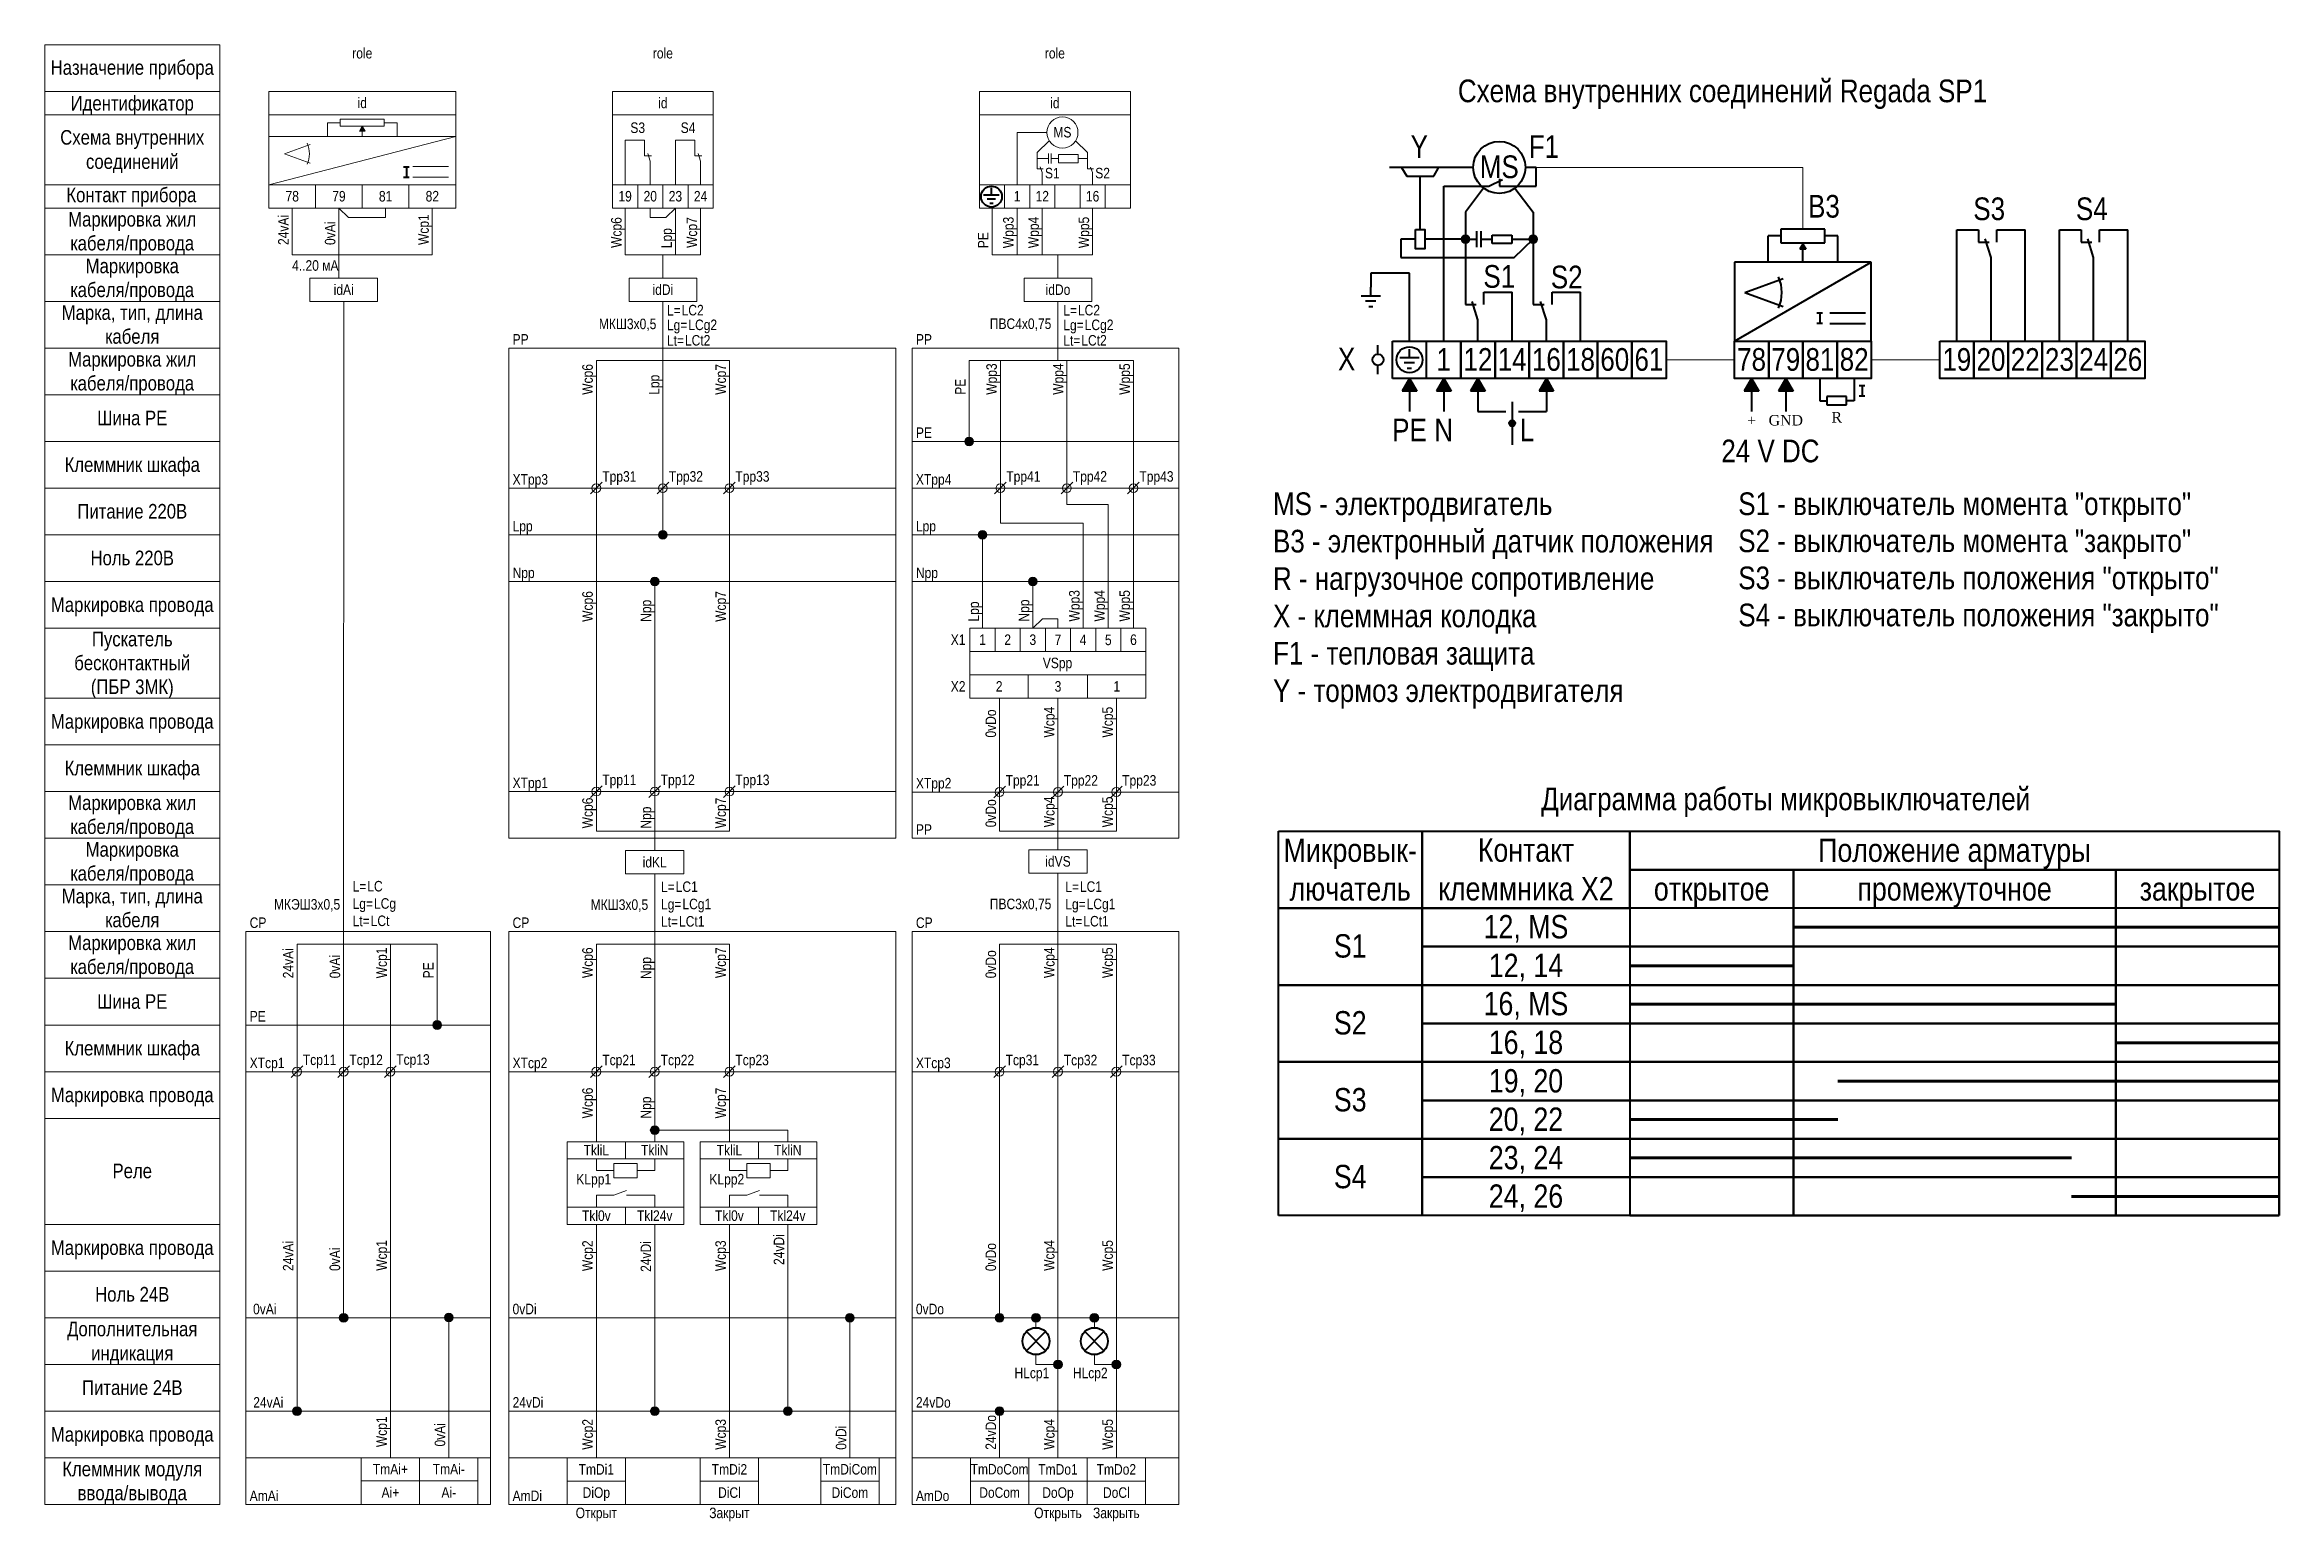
# Model space of a CAD drawing. Header units: millimetres. Extents: x 20 to 403, y -258 to -5.
import ezdxf

# ---------------------------------------------------------------- set-up
doc = ezdxf.new("R2010")
doc.units = ezdxf.units.MM
doc.header["$MEASUREMENT"] = 0
doc.linetypes.add('1_1', pattern=[2000, 1000, -1000])
doc.linetypes.add('4_2_1_2', pattern=[6702.777624, 3527.777672, -1763.888836, 0, -1411.111116])
for name, color, linetype in [('cp_names', 7, 'Continuous'), ('cp_params_ai', 7, 'Continuous'), ('cp_params_di', 7, 'Continuous'), ('cp_params_do', 7, 'Continuous'), ('cp_static_ai', 7, 'Continuous'), ('cp_static_di', 7, 'Continuous'), ('cp_static_do', 7, 'Continuous'), ('id_names', 7, 'Continuous'), ('id_params_ai', 7, 'Continuous'), ('id_params_di', 7, 'Continuous'), ('id_params_do', 7, 'Continuous'), ('id_static_ai', 7, 'Continuous'), ('id_static_di', 7, 'Continuous'), ('id_static_do', 7, 'Continuous'), ('info', 7, 'Continuous')]:
    doc.layers.add(name, color=color, linetype=linetype)
doc.styles.add('СГЕНЕРИР_СТИЛЬ_1', font='ARIALN.TTF')
doc.styles.add('СГЕНЕРИР_СТИЛЬ_2', font='times.ttf')

msp = doc.modelspace()

# ---------------------------------------------------------------- texts
at = {"layer": 'cp_params_ai', "color": 7, "linetype": 'Continuous', "lineweight": 15, "char_height": 1.8, "style": 'СГЕНЕРИР_СТИЛЬ_1'}
for s, insert, attachment_point in [('\\A1;{\\pql;\\fArial Narrow|b0|i0|c204|p34;CP}', (55.12, -154.57), 1), ('\\A1;{\\pql;\\fArial Narrow|b0|i0|c204|p34;X\\fArial Narrow|b0|i0|c204|p34;T\\fArial Narrow|b0|i0|c204|p34;cp1}', (55.12, -178.59), 1), ('\\A1;{\\pql;\\fArial Narrow|b0|i0|c204|p34;T\\fArial Narrow|b0|i0|c204|p34;cp11}', (64.23, -178.06), 1), ('\\A1;{\\pql;\\fArial Narrow|b0|i0|c204|p34;T\\fArial Narrow|b0|i0|c204|p34;cp12}', (72.2, -178.06), 1), ('\\A1;{\\pql;\\fArial Narrow|b0|i0|c204|p34;T\\fArial Narrow|b0|i0|c204|p34;cp13}', (80.23, -178.01), 1), ('\\A1;{\\pql;\\fArial Narrow|b0|i0|c204|p34;0v\\fArial Narrow|b0|i0|c204|p34;Ai}', (55.7, -220.77), 1), ('\\A1;{\\pql;\\fArial Narrow|b0|i0|c204|p34;24v\\fArial Narrow|b0|i0|c204|p34;Ai}', (55.73, -236.77), 1), ('\\A1;{\\pqc;\\fArial Narrow|b0|i0|c204|p34;TmAi\\fArial Narrow|b0|i0|c204|p34;+}', (79.23, -248.21), 2), ('\\A1;{\\pqc;\\fArial Narrow|b0|i0|c204|p34;TmAi\\fArial Narrow|b0|i0|c204|p34;-}', (89.23, -248.21), 2), ('\\A1;{\\pqc;\\fArial Narrow|b0|i0|c204|p34;Ai+}', (79.23, -252.21), 2), ('\\A1;{\\pqc;\\fArial Narrow|b0|i0|c204|p34;Ai-}', (89.23, -252.21), 2), ('\\A1;{\\pql;\\fArial Narrow|b0|i0|c204|p34;Am\\fArial Narrow|b0|i0|c204|p34;Ai}', (55.12, -252.78), 1)]:
    msp.add_mtext(s, dxfattribs=dict(at, insert=insert, attachment_point=attachment_point))
at = {"layer": 'cp_params_ai', "color": 7, "linetype": 'Continuous', "lineweight": 15, "char_height": 1.8, "attachment_point": 1, "rotation": 90, "style": 'СГЕНЕРИР_СТИЛЬ_1'}
for s, insert in [('\\A1;{\\pql;\\fArial Narrow|b0|i0|c204|p34;24v\\fArial Narrow|b0|i0|c204|p34;Ai}', (60.82, -165)), ('\\A1;{\\pql;\\fArial Narrow|b0|i0|c204|p34;Wcp1}', (76.82, -165)), ('\\A1;{\\pql;\\fArial Narrow|b0|i0|c204|p34;0v\\fArial Narrow|b0|i0|c204|p34;Ai}', (68.82, -165)), ('\\A1;{\\pql;\\fArial Narrow|b0|i0|c204|p34;24v\\fArial Narrow|b0|i0|c204|p34;Ai}', (60.82, -215.16)), ('\\A1;{\\pql;\\fArial Narrow|b0|i0|c204|p34;Wcp\\fArial Narrow|b0|i0|c204|p34;1}', (76.82, -215.12)), ('\\A1;{\\pql;\\fArial Narrow|b0|i0|c204|p34;0v\\fArial Narrow|b0|i0|c204|p34;Ai}', (68.81, -215.15)), ('\\A1;{\\pql;\\fArial Narrow|b0|i0|c204|p34;Wcp\\fArial Narrow|b0|i0|c204|p34;1}', (76.82, -245.34)), ('\\A1;{\\pql;\\fArial Narrow|b0|i0|c204|p34;0v\\fArial Narrow|b0|i0|c204|p34;Ai}', (86.82, -245.23))]:
    msp.add_mtext(s, dxfattribs=dict(at, insert=insert))
at = {"layer": 'cp_params_di', "color": 7, "linetype": 'Continuous', "lineweight": 15, "char_height": 1.8, "style": 'СГЕНЕРИР_СТИЛЬ_1'}
for s, insert, attachment_point in [('\\A1;{\\pql;\\fArial Narrow|b0|i0|c204|p34;CP}', (100.16, -154.57), 1), ('\\A1;{\\pql;\\fArial Narrow|b0|i0|c204|p34;X\\fArial Narrow|b0|i0|c204|p34;T\\fArial Narrow|b0|i0|c204|p34;cp2}', (100.16, -178.59), 1), ('\\A1;{\\pql;\\fArial Narrow|b0|i0|c204|p34;T\\fArial Narrow|b0|i0|c204|p34;cp21}', (115.53, -178.09), 1), ('\\A1;{\\pql;\\fArial Narrow|b0|i0|c204|p34;T\\fArial Narrow|b0|i0|c204|p34;cp22}', (125.53, -178.09), 1), ('\\A1;{\\pql;\\fArial Narrow|b0|i0|c204|p34;T\\fArial Narrow|b0|i0|c204|p34;cp23}', (138.33, -178.09), 1), ('\\A1;{\\pqc;\\fArial Narrow|b0|i0|c204|p34;TkliL}', (114.51, -193.56), 2), ('\\A1;{\\pqc;\\fArial Narrow|b0|i0|c204|p34;T\\fArial Narrow|b0|i0|c204|p34;kliN}', (124.51, -193.56), 2), ('\\A1;{\\pqc;\\fArial Narrow|b0|i0|c204|p34;TkliL}', (137.31, -193.56), 2), ('\\A1;{\\pqc;\\fArial Narrow|b0|i0|c204|p34;T\\fArial Narrow|b0|i0|c204|p34;kliN}', (147.31, -193.56), 2), ('\\A1;{\\pqc;\\fArial Narrow|b0|i0|c204|p34;KL\\fArial Narrow|b0|i0|c204|p34;p\\fArial Narrow|b0|i0|c204|p34;p1}', (114.06, -198.52), 2), ('\\A1;{\\pqc;\\fArial Narrow|b0|i0|c204|p34;KL\\fArial Narrow|b0|i0|c204|p34;p\\fArial Narrow|b0|i0|c204|p34;p2}', (136.86, -198.52), 2), ('\\A1;{\\pqc;\\fArial Narrow|b0|i0|c204|p34;T\\fArial Narrow|b0|i0|c204|p34;kl0v}', (114.51, -204.77), 2), ('\\A1;{\\pqc;\\fArial Narrow|b0|i0|c204|p34;Tkl\\fArial Narrow|b0|i0|c204|p34;24v}', (124.51, -204.77), 2), ('\\A1;{\\pqc;\\fArial Narrow|b0|i0|c204|p34;T\\fArial Narrow|b0|i0|c204|p34;kl0v}', (137.31, -204.77), 2), ('\\A1;{\\pqc;\\fArial Narrow|b0|i0|c204|p34;Tkl24v}', (147.31, -204.77), 2), ('\\A1;{\\pql;\\fArial Narrow|b0|i0|c204|p34;0v\\fArial Narrow|b0|i0|c204|p34;Di}', (100.16, -220.77), 1), ('\\A1;{\\pql;\\fArial Narrow|b0|i0|c204|p34;24v\\fArial Narrow|b0|i0|c204|p34;Di}', (100.16, -236.77), 1), ('\\A1;{\\pqc;\\fArial Narrow|b0|i0|c204|p34;Tm\\fArial Narrow|b0|i0|c204|p34;Di\\fArial Narrow|b0|i0|c204|p34;1}', (114.51, -248.25), 2), ('\\A1;{\\pqc;\\fArial Narrow|b0|i0|c204|p34;TmDi2}', (137.31, -248.25), 2), ('\\A1;{\\pqc;\\fArial Narrow|b0|i0|c204|p34;TmDiCom}', (157.95, -248.23), 2), ('\\A1;{\\pqc;\\fArial Narrow|b0|i0|c204|p34;Di\\fArial Narrow|b0|i0|c204|p34;Op}', (114.51, -252.23), 2), ('\\A1;{\\pqc;\\fArial Narrow|b0|i0|c204|p34;DiCl}', (137.31, -252.23), 2), ('\\A1;{\\pqc;\\fArial Narrow|b0|i0|c204|p34;Di\\fArial Narrow|b0|i0|c204|p34;Com}', (157.95, -252.23), 2), ('\\A1;{\\pql;\\fArial Narrow|b0|i0|c204|p34;Am\\fArial Narrow|b0|i0|c204|p34;Di}', (100.16, -252.78), 1)]:
    msp.add_mtext(s, dxfattribs=dict(at, insert=insert, attachment_point=attachment_point))
at = {"layer": 'cp_params_di', "color": 7, "linetype": 'Continuous', "lineweight": 15, "char_height": 1.8, "attachment_point": 1, "rotation": 90, "style": 'СГЕНЕРИР_СТИЛЬ_1'}
for s, insert in [('\\A1;{\\pql;\\fArial Narrow|b0|i0|c204|p34;Wcp\\fArial Narrow|b0|i0|c204|p34;6}', (112.1, -189)), ('\\A1;{\\pql;\\fArial Narrow|b0|i0|c204|p34;N\\fArial Narrow|b0|i0|c204|p34;pp}', (122.11, -189.04)), ('\\A1;{\\pql;\\fArial Narrow|b0|i0|c204|p34;Wcp\\fArial Narrow|b0|i0|c204|p34;7}', (134.91, -189)), ('\\A1;{\\pql;\\fArial Narrow|b0|i0|c204|p34;Wcp\\fArial Narrow|b0|i0|c204|p34;2}', (112.1, -215.18)), ('\\A1;{\\pql;\\fArial Narrow|b0|i0|c204|p34;24\\fArial Narrow|b0|i0|c204|p34;vDi}', (122.1, -215.3)), ('\\A1;{\\pql;\\fArial Narrow|b0|i0|c204|p34;Wcp\\fArial Narrow|b0|i0|c204|p34;3}', (134.9, -215.18)), ('\\A1;{\\pql;\\fArial Narrow|b0|i0|c204|p34;24\\fArial Narrow|b0|i0|c204|p34;vDi}', (144.9, -214.12)), ('\\A1;{\\pql;\\fArial Narrow|b0|i0|c204|p34;Wcp\\fArial Narrow|b0|i0|c204|p34;2}', (112.1, -245.79)), ('\\A1;{\\pql;\\fArial Narrow|b0|i0|c204|p34;Wcp\\fArial Narrow|b0|i0|c204|p34;3}', (134.9, -245.79)), ('\\A1;{\\pql;\\fArial Narrow|b0|i0|c204|p34;0v\\fArial Narrow|b0|i0|c204|p34;Di}', (155.54, -245.79))]:
    msp.add_mtext(s, dxfattribs=dict(at, insert=insert))
at = {"layer": 'cp_params_do', "color": 7, "linetype": 'Continuous', "lineweight": 15, "style": 'СГЕНЕРИР_СТИЛЬ_1'}
for s, insert, char_height, attachment_point in [('\\A1;{\\pql;\\fArial Narrow|b0|i0|c204|p34;CP}', (169.26, -154.57), 1.8, 1), ('\\A1;{\\pql;\\fArial Narrow|b0|i0|c204|p34;X\\fArial Narrow|b0|i0|c204|p34;T\\fArial Narrow|b0|i0|c204|p34;cp3}', (169.26, -178.59), 1.8, 1), ('\\A1;{\\pql;\\fArial Narrow|b0|i0|c204|p34;T\\fArial Narrow|b0|i0|c204|p34;cp31}', (184.63, -178.09), 1.8, 1), ('\\A1;{\\pql;\\fArial Narrow|b0|i0|c204|p34;T\\fArial Narrow|b0|i0|c204|p34;cp32}', (194.6, -178.11), 1.8, 1), ('\\A1;{\\pql;\\fArial Narrow|b0|i0|c204|p34;T\\fArial Narrow|b0|i0|c204|p34;cp33}', (204.6, -178.11), 1.8, 1), ('\\A1;{\\pql;\\fArial Narrow|b0|i0|c204|p34;0v\\fArial Narrow|b0|i0|c204|p34;Do}', (169.26, -220.77), 1.8, 1), ('\\A1;{\\pqc;\\fArial Narrow|b0|i0|c204|p34;HL\\fArial Narrow|b0|i0|c204|p34;cp1}', (189.13, -231.73), 1.8, 2), ('\\A1;{\\pqc;\\fArial Narrow|b0|i0|c204|p34;HL\\fArial Narrow|b0|i0|c204|p34;cp2}', (199.13, -231.73), 1.8, 2), ('\\A1;{\\pql;\\fArial Narrow|b0|i0|c204|p34;24v\\fArial Narrow|b0|i0|c204|p34;Do}', (169.26, -236.77), 1.8, 1), ('\\A1;{\\pqc;\\fArial Narrow|b0|i0|c204|p34;Tm\\fArial Narrow|b0|i0|c204|p34;DoCom}', (183.6, -248.23), 1.79, 2), ('\\A1;{\\pqc;\\fArial Narrow|b0|i0|c204|p34;TmDo1}', (193.6, -248.25), 1.8, 2), ('\\A1;{\\pqc;\\fArial Narrow|b0|i0|c204|p34;TmDo2}', (203.6, -248.25), 1.8, 2), ('\\A1;{\\pqc;\\fArial Narrow|b0|i0|c204|p34;Do\\fArial Narrow|b0|i0|c204|p34;Op}', (193.6, -252.23), 1.8, 2), ('\\A1;{\\pqc;\\fArial Narrow|b0|i0|c204|p34;Do\\fArial Narrow|b0|i0|c204|p34;Cl}', (203.6, -252.23), 1.8, 2), ('\\A1;{\\pql;\\fArial Narrow|b0|i0|c204|p34;Am\\fArial Narrow|b0|i0|c204|p34;Do}', (169.26, -252.78), 1.8, 1)]:
    msp.add_mtext(s, dxfattribs=dict(at, insert=insert, char_height=char_height, attachment_point=attachment_point))
at = {"layer": 'cp_params_do', "color": 7, "linetype": 'Continuous', "lineweight": 15, "char_height": 1.8, "attachment_point": 1, "rotation": 90, "style": 'СГЕНЕРИР_СТИЛЬ_1'}
for s, insert in [('\\A1;{\\pql;\\fArial Narrow|b0|i0|c204|p34;0v\\fArial Narrow|b0|i0|c204|p34;Do}', (181.19, -165)), ('\\A1;{\\pql;\\fArial Narrow|b0|i0|c204|p34;Wcp\\fArial Narrow|b0|i0|c204|p34;4}', (191.2, -164.96)), ('\\A1;{\\pql;\\fArial Narrow|b0|i0|c204|p34;Wcp\\fArial Narrow|b0|i0|c204|p34;5}', (201.2, -164.96)), ('\\A1;{\\pql;\\fArial Narrow|b0|i0|c204|p34;0v\\fArial Narrow|b0|i0|c204|p34;Do}', (181.19, -215.18)), ('\\A1;{\\pql;\\fArial Narrow|b0|i0|c204|p34;Wcp\\fArial Narrow|b0|i0|c204|p34;4}', (191.2, -215.13)), ('\\A1;{\\pql;\\fArial Narrow|b0|i0|c204|p34;Wcp\\fArial Narrow|b0|i0|c204|p34;5}', (201.2, -215.13)), ('\\A1;{\\pql;\\fArial Narrow|b0|i0|c204|p34;24v\\fArial Narrow|b0|i0|c204|p34;Do}', (181.19, -245.79)), ('\\A1;{\\pql;\\fArial Narrow|b0|i0|c204|p34;Wcp\\fArial Narrow|b0|i0|c204|p34;4}', (191.2, -245.79)), ('\\A1;{\\pql;\\fArial Narrow|b0|i0|c204|p34;Wcp\\fArial Narrow|b0|i0|c204|p34;5}', (201.2, -245.79))]:
    msp.add_mtext(s, dxfattribs=dict(at, insert=insert))
at = {"layer": 'id_names', "color": 7, "linetype": 'Continuous', "lineweight": 15, "char_height": 2.5, "attachment_point": 2, "style": 'СГЕНЕРИР_СТИЛЬ_1'}
for s, insert in [('\\A1;{\\pqc;\\fArial Narrow|b0|i0|c204|p34;Назначение прибора}', (35, -7.66)), ('\\A1;{\\pqc;\\fArial Narrow|b0|i0|c204|p34;Идентификатор}', (35, -13.78)), ('\\A1;{\\pqc;\\fArial Narrow|b0|i0|c204|p34;Контакт прибора}', (34.85, -29.49)), ('\\A1;{\\pqc;\\fArial Narrow|b0|i0|c204|p34;Шина PE}', (35, -67.72)), ('\\A1;{\\pqc;\\fArial Narrow|b0|i0|c204|p34;Клеммник\\fArial Narrow|b0|i0|c204|p34; шкафа}', (35, -75.72)), ('\\A1;{\\pqc;\\fArial Narrow|b0|i0|c204|p34;Питание \\fArial Narrow|b0|i0|c204|p34;220В}', (35, -83.71)), ('\\A1;{\\pqc;\\fArial Narrow|b0|i0|c204|p34;Ноль\\fArial Narrow|b0|i0|c204|p34; 220В}', (35, -91.71)), ('\\A1;{\\pqc;\\fArial Narrow|b0|i0|c204|p34;Маркировка \\fArial Narrow|b0|i0|c204|p34;провода}', (35, -99.72)), ('\\A1;{\\pqc;\\fArial Narrow|b0|i0|c204|p34;Маркировка \\fArial Narrow|b0|i0|c204|p34;провода}', (35, -119.72)), ('\\A1;{\\pqc;\\fArial Narrow|b0|i0|c204|p34;Клеммник\\fArial Narrow|b0|i0|c204|p34; шкафа}', (35, -127.72)), ('\\A1;{\\pqc;\\fArial Narrow|b0|i0|c204|p34;Шина PE}', (35, -167.72)), ('\\A1;{\\pqc;\\fArial Narrow|b0|i0|c204|p34;Клеммник\\fArial Narrow|b0|i0|c204|p34; шкафа}', (35, -175.72)), ('\\A1;{\\pqc;\\fArial Narrow|b0|i0|c204|p34;Маркировка \\fArial Narrow|b0|i0|c204|p34;провода}', (35, -183.72)), ('\\A1;{\\pqc;\\fArial Narrow|b0|i0|c204|p34;Реле}', (35, -196.75)), ('\\A1;{\\pqc;\\fArial Narrow|b0|i0|c204|p34;Маркировка \\fArial Narrow|b0|i0|c204|p34;провода}', (35, -209.9)), ('\\A1;{\\pqc;\\fArial Narrow|b0|i0|c204|p34;Ноль 24\\fArial Narrow|b0|i0|c204|p34;В}', (35, -217.89)), ('\\A1;{\\pqc;\\fArial Narrow|b0|i0|c204|p34;Питание 2\\fArial Narrow|b0|i0|c204|p34;4\\fArial Narrow|b0|i0|c204|p34;В}', (35, -233.89)), ('\\A1;{\\pqc;\\fArial Narrow|b0|i0|c204|p34;Маркировка \\fArial Narrow|b0|i0|c204|p34;провода}', (35, -241.9))]:
    msp.add_mtext(s, dxfattribs=dict(at, insert=insert))
at = {"layer": 'id_names', "color": 7, "linetype": 'Continuous', "lineweight": 15, "insert": (35, -19.63), "char_height": 2.5, "width": 30, "attachment_point": 2, "line_spacing_factor": 0.996473, "style": 'СГЕНЕРИР_СТИЛЬ_1'}
msp.add_mtext('\\A1;{\\pqc;\\fArial Narrow|b0|i0|c204|p34;Схема внутренних соединений}', dxfattribs=at)
at = {"layer": 'id_names', "color": 7, "linetype": 'Continuous', "lineweight": 15, "char_height": 2.5, "attachment_point": 2, "style": 'СГЕНЕРИР_СТИЛЬ_1'}
for s, insert, line_spacing_factor in [('\\A1;{\\pqc;\\fArial Narrow|b0|i0|c204|p34;Маркировка жил\\P\\pqc;\\fArial Narrow|b0|i0|c204|p34;кабеля/провода}', (35, -33.66), 0.982786), ('\\A1;{\\pqc;\\fArial Narrow|b0|i0|c204|p34;Маркировка\\P\\pqc;\\fArial Narrow|b0|i0|c204|p34;кабеля/провода}', (35, -41.66), 0.982786), ('\\A1;{\\pqc;\\fArial Narrow|b0|i0|c204|p34;Марка, тип\\fArial Narrow|b0|i0|c204|p34;, длина\\P\\pqc;\\fArial Narrow|b0|i0|c204|p34;кабеля}', (35, -49.66), 0.98101), ('\\A1;{\\pqc;\\fArial Narrow|b0|i0|c204|p34;Маркировка жил\\P\\pqc;\\fArial Narrow|b0|i0|c204|p34;кабеля/провода}', (35, -57.66), 0.982786), ('\\A1;{\\pqc;\\fArial Narrow|b0|i0|c204|p34;Пускатель\\P\\pqc;\\fArial Narrow|b0|i0|c204|p34;бесконтактный\\P\\pqc;\\fArial Narrow|b0|i0|c204|p34;(ПБР 3МК)}', (35, -105.61), 0.980575), ('\\A1;{\\pqc;\\fArial Narrow|b0|i0|c204|p34;Маркировка жил\\P\\pqc;\\fArial Narrow|b0|i0|c204|p34;кабеля/провода}', (35, -133.66), 0.982786), ('\\A1;{\\pqc;\\fArial Narrow|b0|i0|c204|p34;Маркировка\\P\\pqc;\\fArial Narrow|b0|i0|c204|p34;кабеля/провода}', (35, -141.66), 0.982786), ('\\A1;{\\pqc;\\fArial Narrow|b0|i0|c204|p34;Марка, тип\\fArial Narrow|b0|i0|c204|p34;, длина\\P\\pqc;\\fArial Narrow|b0|i0|c204|p34;кабеля}', (35, -149.66), 0.98101), ('\\A1;{\\pqc;\\fArial Narrow|b0|i0|c204|p34;Маркировка жил\\P\\pqc;\\fArial Narrow|b0|i0|c204|p34;кабеля/провода}', (35, -157.66), 0.982786), ('\\A1;{\\pqc;\\fArial Narrow|b0|i0|c204|p34;Дополнительная\\P\\pqc;\\fArial Narrow|b0|i0|c204|p34;индикация}', (35, -223.84), 0.996475), ('\\A1;{\\pqc;\\fArial Narrow|b0|i0|c204|p34;Клеммник модуля\\P\\pqc;\\fArial Narrow|b0|i0|c204|p34;ввода\\fArial Narrow|b0|i0|c204|p34;/вывода}', (35, -247.84), 0.985989)]:
    msp.add_mtext(s, dxfattribs=dict(at, insert=insert, line_spacing_factor=line_spacing_factor))
at = {"layer": 'id_params_ai', "color": 7, "linetype": 'Continuous', "lineweight": 15, "insert": (74.41, -5.56), "char_height": 1.8, "width": 40, "attachment_point": 2, "style": 'СГЕНЕРИР_СТИЛЬ_1'}
msp.add_mtext('\\A1;{\\pqc;\\fArial Narrow|b0|i0|c204|p34;role}', dxfattribs=at)
at = {"layer": 'id_params_ai', "color": 7, "linetype": 'Continuous', "lineweight": 15, "char_height": 1.8, "style": 'СГЕНЕРИР_СТИЛЬ_1'}
for s, insert, attachment_point in [('\\A1;{\\pqc;\\fArial Narrow|b0|i0|c204|p34;id}', (74.41, -14.07), 2), ('\\A1;{\\pqc;\\fArial Narrow|b0|i0|c204|p34;id\\fArial Narrow|b0|i0|c204|p34;Ai}', (71.23, -46.08), 2), ('\\A1;{\\pql;\\fArial Narrow|b0|i0|c204|p34;LC}', (75.27, -148.31), 1), ('\\A1;{\\pql;\\fArial Narrow|b0|i0|c204|p34;LCg}', (76.42, -151.27), 1), ('\\A1;{\\pql;\\fArial Narrow|b0|i0|c204|p34;LCt}', (75.85, -154.24), 1)]:
    msp.add_mtext(s, dxfattribs=dict(at, insert=insert, attachment_point=attachment_point))
at = {"layer": 'id_params_ai', "color": 7, "linetype": 'Continuous', "lineweight": 15, "char_height": 1.8, "attachment_point": 1, "rotation": 90, "style": 'СГЕНЕРИР_СТИЛЬ_1'}
for s, insert in [('\\A1;{\\pql;\\fArial Narrow|b0|i0|c204|p34;24v\\fArial Narrow|b0|i0|c204|p34;Ai}', (60, -39.33)), ('\\A1;{\\pql;\\fArial Narrow|b0|i0|c204|p34;Wcp1}', (84, -39.33)), ('\\A1;{\\pql;\\fArial Narrow|b0|i0|c204|p34;0v\\fArial Narrow|b0|i0|c204|p34;Ai}', (68, -39.33))]:
    msp.add_mtext(s, dxfattribs=dict(at, insert=insert))
at = {"layer": 'id_params_di', "color": 7, "linetype": 'Continuous', "lineweight": 15, "insert": (125.91, -5.56), "char_height": 1.8, "width": 30, "attachment_point": 2, "style": 'СГЕНЕРИР_СТИЛЬ_1'}
msp.add_mtext('\\A1;{\\pqc;\\fArial Narrow|b0|i0|c204|p34;role}', dxfattribs=at)
at = {"layer": 'id_params_di', "color": 7, "linetype": 'Continuous', "lineweight": 15, "char_height": 1.8, "style": 'СГЕНЕРИР_СТИЛЬ_1'}
for s, insert, attachment_point in [('\\A1;{\\pqc;\\fArial Narrow|b0|i0|c204|p34;id}', (125.91, -14.08), 2), ('\\A1;{\\pqc;\\fArial Narrow|b0|i0|c204|p34;id\\fArial Narrow|b0|i0|c204|p34;Di}', (125.91, -46.08), 2), ('\\A1;{\\pql;\\fArial Narrow|b0|i0|c204|p34;LC\\fArial Narrow|b0|i0|c204|p34;2}', (129.12, -49.59), 1), ('\\A1;{\\pql;\\fArial Narrow|b0|i0|c204|p34;LCg\\fArial Narrow|b0|i0|c204|p34;2}', (130.27, -52.11), 1), ('\\A1;{\\pql;\\fArial Narrow|b0|i0|c204|p34;P\\fArial Narrow|b0|i0|c204|p34;P}', (100.16, -54.6), 1), ('\\A1;{\\pql;\\fArial Narrow|b0|i0|c204|p34;LCt\\fArial Narrow|b0|i0|c204|p34;2}', (129.69, -54.76), 1), ('\\A1;{\\pql;\\fArial Narrow|b0|i0|c204|p34;XTpp\\fArial Narrow|b0|i0|c204|p34;3}', (100.16, -78.59), 1), ('\\A1;{\\pql;\\fArial Narrow|b0|i0|c204|p34;Tpp\\fArial Narrow|b0|i0|c204|p34;3\\fArial Narrow|b0|i0|c204|p34;1}', (115.53, -78.09), 1), ('\\A1;{\\pql;\\fArial Narrow|b0|i0|c204|p34;Tpp\\fArial Narrow|b0|i0|c204|p34;3\\fArial Narrow|b0|i0|c204|p34;2}', (126.93, -78.09), 1), ('\\A1;{\\pql;\\fArial Narrow|b0|i0|c204|p34;Tpp\\fArial Narrow|b0|i0|c204|p34;3\\fArial Narrow|b0|i0|c204|p34;3}', (138.33, -78.09), 1), ('\\A1;{\\pql;\\fArial Narrow|b0|i0|c204|p34;Lpp}', (100.16, -86.6), 1), ('\\A1;{\\pql;\\fArial Narrow|b0|i0|c204|p34;Npp}', (100.16, -94.6), 1), ('\\A1;{\\pql;\\fArial Narrow|b0|i0|c204|p34;T\\fArial Narrow|b0|i0|c204|p34;p\\fArial Narrow|b0|i0|c204|p34;p11}', (115.53, -130.09), 1), ('\\A1;{\\pql;\\fArial Narrow|b0|i0|c204|p34;T\\fArial Narrow|b0|i0|c204|p34;p\\fArial Narrow|b0|i0|c204|p34;p12}', (125.53, -130.09), 1), ('\\A1;{\\pql;\\fArial Narrow|b0|i0|c204|p34;T\\fArial Narrow|b0|i0|c204|p34;p\\fArial Narrow|b0|i0|c204|p34;p13}', (138.33, -130.09), 1), ('\\A1;{\\pql;\\fArial Narrow|b0|i0|c204|p34;XT\\fArial Narrow|b0|i0|c204|p34;p\\fArial Narrow|b0|i0|c204|p34;p\\fArial Narrow|b0|i0|c204|p34;1}', (100.16, -130.59), 1), ('\\A1;{\\pqc;\\fArial Narrow|b0|i0|c204|p34;idKL}', (124.51, -144.2), 2), ('\\A1;{\\pql;\\fArial Narrow|b0|i0|c204|p34;LC\\fArial Narrow|b0|i0|c204|p34;1}', (128.11, -148.4), 1), ('\\A1;{\\pql;\\fArial Narrow|b0|i0|c204|p34;LCg\\fArial Narrow|b0|i0|c204|p34;1}', (129.26, -151.36), 1), ('\\A1;{\\pql;\\fArial Narrow|b0|i0|c204|p34;LCt\\fArial Narrow|b0|i0|c204|p34;1}', (128.68, -154.33), 1)]:
    msp.add_mtext(s, dxfattribs=dict(at, insert=insert, attachment_point=attachment_point))
at = {"layer": 'id_params_di', "color": 7, "linetype": 'Continuous', "lineweight": 15, "char_height": 1.8, "attachment_point": 1, "rotation": 90, "style": 'СГЕНЕРИР_СТИЛЬ_1'}
for s, insert in [('\\A1;{\\pql;\\fArial Narrow|b0|i0|c204|p34;W\\fArial Narrow|b0|i0|c204|p34;c\\fArial Narrow|b0|i0|c204|p34;p\\fArial Narrow|b0|i0|c204|p34;6}', (117.03, -39.83)), ('\\A1;{\\pql;\\fArial Narrow|b0|i0|c204|p34;L\\fArial Narrow|b0|i0|c204|p34;p\\fArial Narrow|b0|i0|c204|p34;p}', (125.66, -39.88)), ('\\A1;{\\pql;\\fArial Narrow|b0|i0|c204|p34;W\\fArial Narrow|b0|i0|c204|p34;c\\fArial Narrow|b0|i0|c204|p34;p\\fArial Narrow|b0|i0|c204|p34;7}', (129.97, -39.83)), ('\\A1;{\\pql;\\fArial Narrow|b0|i0|c204|p34;W\\fArial Narrow|b0|i0|c204|p34;c\\fArial Narrow|b0|i0|c204|p34;p\\fArial Narrow|b0|i0|c204|p34;6}', (112.1, -65)), ('\\A1;{\\pql;\\fArial Narrow|b0|i0|c204|p34;W\\fArial Narrow|b0|i0|c204|p34;c\\fArial Narrow|b0|i0|c204|p34;p\\fArial Narrow|b0|i0|c204|p34;7}', (134.91, -65)), ('\\A1;{\\pql;\\fArial Narrow|b0|i0|c204|p34;L\\fArial Narrow|b0|i0|c204|p34;pp}', (123.51, -65)), ('\\A1;{\\pql;\\fArial Narrow|b0|i0|c204|p34;Wcp\\fArial Narrow|b0|i0|c204|p34;6}', (112.1, -103.91)), ('\\A1;{\\pql;\\fArial Narrow|b0|i0|c204|p34;W\\fArial Narrow|b0|i0|c204|p34;c\\fArial Narrow|b0|i0|c204|p34;p\\fArial Narrow|b0|i0|c204|p34;7}', (134.91, -103.91)), ('\\A1;{\\pql;\\fArial Narrow|b0|i0|c204|p34;Npp}', (122.11, -103.91)), ('\\A1;{\\pql;\\fArial Narrow|b0|i0|c204|p34;Wcp\\fArial Narrow|b0|i0|c204|p34;6}', (112.1, -139.3)), ('\\A1;{\\pql;\\fArial Narrow|b0|i0|c204|p34;Npp}', (122.11, -139.35)), ('\\A1;{\\pql;\\fArial Narrow|b0|i0|c204|p34;Wcp\\fArial Narrow|b0|i0|c204|p34;7}', (134.91, -139.3)), ('\\A1;{\\pql;\\fArial Narrow|b0|i0|c204|p34;Wcp\\fArial Narrow|b0|i0|c204|p34;6}', (112.1, -164.96)), ('\\A1;{\\pql;\\fArial Narrow|b0|i0|c204|p34;Wcp\\fArial Narrow|b0|i0|c204|p34;7}', (134.91, -164.96)), ('\\A1;{\\pql;\\fArial Narrow|b0|i0|c204|p34;Npp}', (122.11, -165.12))]:
    msp.add_mtext(s, dxfattribs=dict(at, insert=insert))
at = {"layer": 'id_params_di', "color": 7, "linetype": 'Continuous', "lineweight": 40, "insert": (114.94, -51.95), "char_height": 1.8, "attachment_point": 1, "style": 'СГЕНЕРИР_СТИЛЬ_1'}
msp.add_mtext('\\A1;{\\pql;\\fArial Narrow|b0|i0|c204|p34;МКШ3\\fArial Narrow|b0|i0|c204|p34;х0,5}', dxfattribs=at)
at = {"layer": 'id_params_do', "color": 7, "linetype": 'Continuous', "lineweight": 15, "insert": (193.07, -5.56), "char_height": 1.8, "width": 40, "attachment_point": 2, "style": 'СГЕНЕРИР_СТИЛЬ_1'}
msp.add_mtext('\\A1;{\\pqc;\\fArial Narrow|b0|i0|c204|p34;role}', dxfattribs=at)
at = {"layer": 'id_params_do', "color": 7, "linetype": 'Continuous', "lineweight": 15, "style": 'СГЕНЕРИР_СТИЛЬ_1'}
for s, insert, char_height, attachment_point in [('\\A1;{\\pqc;\\fArial Narrow|b0|i0|c204|p34;id}', (193.07, -14.08), 1.8, 2), ('\\A1;{\\pqc;\\fArial Narrow|b0|i0|c204|p34;id\\fArial Narrow|b0|i0|c204|p34;Do}', (193.6, -46.08), 1.8, 2), ('\\A1;{\\pql;\\fArial Narrow|b0|i0|c204|p34;LC\\fArial Narrow|b0|i0|c204|p34;2}', (197.02, -49.59), 1.8, 1), ('\\A1;{\\pql;\\fArial Narrow|b0|i0|c204|p34;LCg\\fArial Narrow|b0|i0|c204|p34;2}', (198.18, -52.11), 1.8, 1), ('\\A1;{\\pql;\\fArial Narrow|b0|i0|c204|p34;P\\fArial Narrow|b0|i0|c204|p34;P}', (169.26, -54.6), 1.8, 1), ('\\A1;{\\pql;\\fArial Narrow|b0|i0|c204|p34;LCt\\fArial Narrow|b0|i0|c204|p34;2}', (197.6, -54.76), 1.8, 1), ('\\A1;{\\pql;\\fArial Narrow|b0|i0|c204|p34;XTpp\\fArial Narrow|b0|i0|c204|p34;4}', (169.26, -78.6), 1.8, 1), ('\\A1;{\\pql;\\fArial Narrow|b0|i0|c204|p34;Tpp\\fArial Narrow|b0|i0|c204|p34;4\\fArial Narrow|b0|i0|c204|p34;1}', (184.75, -78.09), 1.8, 1), ('\\A1;{\\pql;\\fArial Narrow|b0|i0|c204|p34;Tpp\\fArial Narrow|b0|i0|c204|p34;4\\fArial Narrow|b0|i0|c204|p34;2}', (196.15, -78.09), 1.8, 1), ('\\A1;{\\pql;\\fArial Narrow|b0|i0|c204|p34;Tpp\\fArial Narrow|b0|i0|c204|p34;4\\fArial Narrow|b0|i0|c204|p34;3}', (207.55, -78.09), 1.8, 1), ('\\A1;{\\pql;\\fArial Narrow|b0|i0|c204|p34;Lpp}', (169.26, -86.6), 1.8, 1), ('\\A1;{\\pql;\\fArial Narrow|b0|i0|c204|p34;Npp}', (169.26, -94.6), 1.8, 1), ('\\A1;{\\pqc;\\fArial Narrow|b0|i0|c204|p34;VS\\fArial Narrow|b0|i0|c204|p34;pp}', (193.52, -110.05), 1.8, 2), ('\\A1;{\\pql;\\fArial Narrow|b0|i0|c204|p34;Tpp\\fArial Narrow|b0|i0|c204|p34;2\\fArial Narrow|b0|i0|c204|p34;1}', (184.63, -130.16), 1.8, 1), ('\\A1;{\\pql;\\fArial Narrow|b0|i0|c204|p34;Tpp\\fArial Narrow|b0|i0|c204|p34;2\\fArial Narrow|b0|i0|c204|p34;2}', (194.6, -130.18), 1.8, 1), ('\\A1;{\\pql;\\fArial Narrow|b0|i0|c204|p34;Tpp\\fArial Narrow|b0|i0|c204|p34;2\\fArial Narrow|b0|i0|c204|p34;3}', (204.6, -130.18), 1.8, 1), ('\\A1;{\\pql;\\fArial Narrow|b0|i0|c204|p34;XTpp\\fArial Narrow|b0|i0|c204|p34;2}', (169.26, -130.66), 1.8, 1), ('\\A1;{\\pql;\\fArial Narrow|b0|i0|c204|p34;P\\fArial Narrow|b0|i0|c204|p34;P}', (169.26, -138.6), 1.8, 1), ('\\A1;{\\pqc;\\fArial Narrow|b0|i0|c204|p34;idVS}', (193.6, -144.05), 1.8, 2), ('\\A1;{\\pql;\\fArial Narrow|b0|i0|c204|p34;LC\\fArial Narrow|b0|i0|c204|p34;1}', (197.36, -148.38), 1.8, 1), ('\\A1;{\\pql;\\fArial Narrow|b0|i0|c204|p34;LCg\\fArial Narrow|b0|i0|c204|p34;1}', (198.51, -151.35), 1.8, 1), ('\\A1;{\\pql;\\fArial Narrow|b0|i0|c204|p34;LCt\\fArial Narrow|b0|i0|c204|p34;1}', (197.94, -154.31), 1.8, 1), ('\\A1;{\\pqc;\\fArial Narrow|b0|i0|c204|p34;DoCom}', (183.6, -252.23), 1.79, 2)]:
    msp.add_mtext(s, dxfattribs=dict(at, insert=insert, char_height=char_height, attachment_point=attachment_point))
at = {"layer": 'id_params_do', "color": 7, "linetype": 'Continuous', "lineweight": 15, "char_height": 1.8, "attachment_point": 1, "rotation": 90, "style": 'СГЕНЕРИР_СТИЛЬ_1'}
for s, insert in [('\\A1;{\\pql;\\fArial Narrow|b0|i0|c204|p34;Wpp3}', (184.2, -39.88)), ('\\A1;{\\pql;\\fArial Narrow|b0|i0|c204|p34;Wpp\\fArial Narrow|b0|i0|c204|p34;4}', (188.51, -39.88)), ('\\A1;{\\pql;\\fArial Narrow|b0|i0|c204|p34;Wpp\\fArial Narrow|b0|i0|c204|p34;5}', (197.13, -39.88)), ('\\A1;{\\pql;\\fArial Narrow|b0|i0|c204|p34;Wpp3}', (181.32, -65)), ('\\A1;{\\pql;\\fArial Narrow|b0|i0|c204|p34;Wpp\\fArial Narrow|b0|i0|c204|p34;4}', (192.73, -65)), ('\\A1;{\\pql;\\fArial Narrow|b0|i0|c204|p34;Wpp\\fArial Narrow|b0|i0|c204|p34;5}', (204.12, -65)), ('\\A1;{\\pql;\\fArial Narrow|b0|i0|c204|p34;PE}', (175.97, -65)), ('\\A1;{\\pql;\\fArial Narrow|b0|i0|c204|p34;Wpp3}', (195.5, -103.86)), ('\\A1;{\\pql;\\fArial Narrow|b0|i0|c204|p34;Wpp\\fArial Narrow|b0|i0|c204|p34;4}', (199.82, -103.86)), ('\\A1;{\\pql;\\fArial Narrow|b0|i0|c204|p34;Wpp\\fArial Narrow|b0|i0|c204|p34;5}', (204.12, -103.86)), ('\\A1;{\\pql;\\fArial Narrow|b0|i0|c204|p34;Lpp}', (178.27, -103.86)), ('\\A1;{\\pql;\\fArial Narrow|b0|i0|c204|p34;Npp}', (186.89, -103.86)), ('\\A1;{\\pql;\\fArial Narrow|b0|i0|c204|p34;Wcp\\fArial Narrow|b0|i0|c204|p34;4}', (191.2, -123.74)), ('\\A1;{\\pql;\\fArial Narrow|b0|i0|c204|p34;Wcp\\fArial Narrow|b0|i0|c204|p34;5}', (201.2, -123.74)), ('\\A1;{\\pql;\\fArial Narrow|b0|i0|c204|p34;0v\\fArial Narrow|b0|i0|c204|p34;Do}', (181.19, -123.74)), ('\\A1;{\\pql;\\fArial Narrow|b0|i0|c204|p34;Wcp\\fArial Narrow|b0|i0|c204|p34;4}', (191.2, -139.12)), ('\\A1;{\\pql;\\fArial Narrow|b0|i0|c204|p34;Wcp\\fArial Narrow|b0|i0|c204|p34;5}', (201.2, -139.12)), ('\\A1;{\\pql;\\fArial Narrow|b0|i0|c204|p34;0v\\fArial Narrow|b0|i0|c204|p34;Do}', (181.19, -139.12))]:
    msp.add_mtext(s, dxfattribs=dict(at, insert=insert))
at = {"layer": 'id_static_ai', "color": 7, "linetype": 'Continuous', "lineweight": 15, "char_height": 1.8, "style": 'СГЕНЕРИР_СТИЛЬ_1'}
for s, insert, attachment_point in [('\\A1;{\\pqc;\\fArial Narrow|b0|i0|c204|p34;78}', (62.41, -30.07), 2), ('\\A1;{\\pqc;\\fArial Narrow|b0|i0|c204|p34;79}', (70.41, -30.07), 2), ('\\A1;{\\pqc;\\fArial Narrow|b0|i0|c204|p34;81}', (78.41, -30.07), 2), ('\\A1;{\\pqc;\\fArial Narrow|b0|i0|c204|p34;82}', (86.41, -30.07), 2), ('\\A1;{\\pql;\\fArial Narrow|b0|i0|c204|p34;4..20 мА}', (62.39, -41.94), 1), ('\\A1;{\\pql;\\fArial Narrow|b0|i0|c204|p34;L=}', (72.75, -148.34), 1), ('\\A1;{\\pql;\\fArial Narrow|b0|i0|c204|p34;Lg=}', (72.75, -151.31), 1), ('\\A1;{\\pql;\\fArial Narrow|b0|i0|c204|p34;Lt=}', (72.75, -154.27), 1), ('\\A1;{\\pql;\\fArial Narrow|b0|i0|c204|p34;PE}', (55.12, -170.6), 1)]:
    msp.add_mtext(s, dxfattribs=dict(at, insert=insert, attachment_point=attachment_point))
at = {"layer": 'id_static_ai', "color": 7, "linetype": 'Continuous', "lineweight": 40, "insert": (59.29, -151.42), "char_height": 1.8, "attachment_point": 1, "style": 'СГЕНЕРИР_СТИЛЬ_1'}
msp.add_mtext('\\A1;{\\pql;\\fArial Narrow|b0|i0|c204|p34;МКЭШ\\fArial Narrow|b0|i0|c204|p34;3х0,5}', dxfattribs=at)
at = {"layer": 'id_static_ai', "color": 7, "linetype": 'Continuous', "lineweight": 15, "insert": (84.84, -165), "char_height": 1.8, "attachment_point": 1, "rotation": 90, "style": 'СГЕНЕРИР_СТИЛЬ_1'}
msp.add_mtext('\\A1;{\\pql;\\fArial Narrow|b0|i0|c204|p34;PE}', dxfattribs=at)
at = {"layer": 'id_static_di', "color": 7, "linetype": 'Continuous', "lineweight": 15, "char_height": 1.8, "style": 'СГЕНЕРИР_СТИЛЬ_1'}
for s, insert, attachment_point in [('\\A1;{\\pqc;\\fArial Narrow|b0|i0|c204|p34;S\\fArial Narrow|b0|i0|c204|p34;3}', (121.6, -18.33), 2), ('\\A1;{\\pqc;\\fArial Narrow|b0|i0|c204|p34;S\\fArial Narrow|b0|i0|c204|p34;4}', (130.22, -18.33), 2), ('\\A1;{\\pqc;\\fArial Narrow|b0|i0|c204|p34;19}', (119.44, -30.07), 2), ('\\A1;{\\pqc;\\fArial Narrow|b0|i0|c204|p34;20}', (123.75, -30.07), 2), ('\\A1;{\\pqc;\\fArial Narrow|b0|i0|c204|p34;23}', (128.06, -30.07), 2), ('\\A1;{\\pqc;\\fArial Narrow|b0|i0|c204|p34;24}', (132.37, -30.07), 2), ('\\A1;{\\pql;\\fArial Narrow|b0|i0|c204|p34;L=}', (126.6, -49.62), 1), ('\\A1;{\\pql;\\fArial Narrow|b0|i0|c204|p34;Lg=}', (126.6, -52.14), 1), ('\\A1;{\\pql;\\fArial Narrow|b0|i0|c204|p34;Lt=}', (126.6, -54.79), 1), ('\\A1;{\\pql;\\fArial Narrow|b0|i0|c204|p34;L=}', (125.59, -148.43), 1), ('\\A1;{\\pql;\\fArial Narrow|b0|i0|c204|p34;Lg=}', (125.59, -151.4), 1), ('\\A1;{\\pql;\\fArial Narrow|b0|i0|c204|p34;Lt=}', (125.59, -154.36), 1), ('\\A1;{\\pqc;\\fArial Narrow|b0|i0|c204|p34;Открыт}', (114.51, -255.71), 2), ('\\A1;{\\pqc;\\fArial Narrow|b0|i0|c204|p34;Закрыт}', (137.31, -255.71), 2)]:
    msp.add_mtext(s, dxfattribs=dict(at, insert=insert, attachment_point=attachment_point))
at = {"layer": 'id_static_di', "color": 7, "linetype": 'Continuous', "lineweight": 40, "insert": (113.54, -151.47), "char_height": 1.8, "attachment_point": 1, "style": 'СГЕНЕРИР_СТИЛЬ_1'}
msp.add_mtext('\\A1;{\\pql;\\fArial Narrow|b0|i0|c204|p34;МКШ3х0,5}', dxfattribs=at)
at = {"layer": 'id_static_do', "color": 7, "linetype": 'Continuous', "lineweight": 15, "char_height": 1.8, "style": 'СГЕНЕРИР_СТИЛЬ_1'}
for s, insert, attachment_point in [('\\A1;{\\pqc;\\fArial Narrow|b0|i0|c204|p34;M\\fArial Narrow|b0|i0|c204|p34;S}', (194.36, -19.1), 2), ('\\A1;{\\pqc;\\fArial Narrow|b0|i0|c204|p34;S\\fArial Narrow|b0|i0|c204|p34;1}', (192.63, -26.11), 2), ('\\A1;{\\pqc;\\fArial Narrow|b0|i0|c204|p34;S\\fArial Narrow|b0|i0|c204|p34;2}', (201.24, -26.11), 2), ('\\A1;{\\pqc;\\fArial Narrow|b0|i0|c204|p34;1}', (186.6, -30.07), 2), ('\\A1;{\\pqc;\\fArial Narrow|b0|i0|c204|p34;12}', (190.91, -30.07), 2), ('\\A1;{\\pqc;\\fArial Narrow|b0|i0|c204|p34;16}', (199.53, -30.07), 2), ('\\A1;{\\pql;\\fArial Narrow|b0|i0|c204|p34;L=}', (194.51, -49.62), 1), ('\\A1;{\\pql;\\fArial Narrow|b0|i0|c204|p34;Lg=}', (194.51, -52.14), 1), ('\\A1;{\\pql;\\fArial Narrow|b0|i0|c204|p34;Lt=}', (194.51, -54.79), 1), ('\\A1;{\\pql;\\fArial Narrow|b0|i0|c204|p34;PE}', (169.26, -70.6), 1), ('\\A1;{\\pqc;\\fArial Narrow|b0|i0|c204|p34;X\\fArial Narrow|b0|i0|c204|p34;1}', (176.49, -106.07), 2), ('\\A1;{\\pqc;\\fArial Narrow|b0|i0|c204|p34;1}', (180.67, -106.07), 2), ('\\A1;{\\pqc;\\fArial Narrow|b0|i0|c204|p34;2}', (184.98, -106.07), 2), ('\\A1;{\\pqc;\\fArial Narrow|b0|i0|c204|p34;3}', (189.29, -106.07), 2), ('\\A1;{\\pqc;\\fArial Narrow|b0|i0|c204|p34;7}', (193.6, -106.1), 2), ('\\A1;{\\pqc;\\fArial Narrow|b0|i0|c204|p34;4}', (197.91, -106.08), 2), ('\\A1;{\\pqc;\\fArial Narrow|b0|i0|c204|p34;5}', (202.22, -106.1), 2), ('\\A1;{\\pqc;\\fArial Narrow|b0|i0|c204|p34;6}', (206.53, -106.07), 2), ('\\A1;{\\pqc;\\fArial Narrow|b0|i0|c204|p34;X2}', (176.49, -114.07), 2), ('\\A1;{\\pqc;\\fArial Narrow|b0|i0|c204|p34;2}', (183.52, -114.07), 2), ('\\A1;{\\pqc;\\fArial Narrow|b0|i0|c204|p34;3}', (193.6, -114.07), 2), ('\\A1;{\\pqc;\\fArial Narrow|b0|i0|c204|p34;1}', (203.68, -114.07), 2), ('\\A1;{\\pql;\\fArial Narrow|b0|i0|c204|p34;L=}', (194.85, -148.41), 1), ('\\A1;{\\pql;\\fArial Narrow|b0|i0|c204|p34;Lg=}', (194.85, -151.38), 1), ('\\A1;{\\pql;\\fArial Narrow|b0|i0|c204|p34;Lt=}', (194.85, -154.34), 1), ('\\A1;{\\pqc;\\fArial Narrow|b0|i0|c204|p34;Открыть}', (193.6, -255.71), 2), ('\\A1;{\\pqc;\\fArial Narrow|b0|i0|c204|p34;Закрыть}', (203.6, -255.71), 2)]:
    msp.add_mtext(s, dxfattribs=dict(at, insert=insert, attachment_point=attachment_point))
at = {"layer": 'id_static_do', "color": 7, "linetype": 'Continuous', "lineweight": 15, "insert": (179.89, -39.88), "char_height": 1.8, "attachment_point": 1, "rotation": 90, "style": 'СГЕНЕРИР_СТИЛЬ_1'}
msp.add_mtext('\\A1;{\\pql;\\fArial Narrow|b0|i0|c204|p34;PE}', dxfattribs=at)
at = {"layer": 'id_static_do', "color": 7, "linetype": 'Continuous', "lineweight": 40, "char_height": 1.8, "attachment_point": 1, "style": 'СГЕНЕРИР_СТИЛЬ_1'}
for s, insert in [('\\A1;{\\pql;\\fArial Narrow|b0|i0|c204|p34;ПВС\\fArial Narrow|b0|i0|c204|p34;4\\fArial Narrow|b0|i0|c204|p34;х0,75}', (181.92, -51.92)), ('\\A1;{\\pql;\\fArial Narrow|b0|i0|c204|p34;ПВС3\\fArial Narrow|b0|i0|c204|p34;х0,\\fArial Narrow|b0|i0|c204|p34;7\\fArial Narrow|b0|i0|c204|p34;5}', (181.92, -151.35))]:
    msp.add_mtext(s, dxfattribs=dict(at, insert=insert))
at = {"layer": 'info', "color": 7, "linetype": 'Continuous', "lineweight": 15}
for s, insert, char_height, attachment_point, style in [('\\A1;{\\pqc;\\fArial Narrow|b0|i0|c204|p34;Схема внутренних соединений Regada SP\\fArial Narrow|b0|i0|c204|p34;1}', (307.45, -16.03), 3.88481, 8, 'СГЕНЕРИР_СТИЛЬ_1'), ('\\A1;{\\pqc;\\fArial Narrow|b0|i0|c204|p34;Y}', (255.5, -20.53), 3.8848, 2, 'СГЕНЕРИР_СТИЛЬ_1'), ('\\A1;{\\pqc;\\fArial Narrow|b0|i0|c204|p34;F1}', (276.85, -20.52), 3.8848, 2, 'СГЕНЕРИР_СТИЛЬ_1'), ('\\A1;{\\pqc;\\fArial Narrow|b0|i0|c204|p34;M\\fArial Narrow|b0|i0|c204|p34;S}', (269.21, -23.98), 3.8848, 2, 'СГЕНЕРИР_СТИЛЬ_1'), ('\\A1;{\\pqc;\\fArial Narrow|b0|i0|c204|p34;B3}', (324.83, -30.75), 3.8848, 2, 'СГЕНЕРИР_СТИЛЬ_1'), ('\\A1;{\\pqc;\\fArial Narrow|b0|i0|c204|p34;S\\fArial Narrow|b0|i0|c204|p34;3}', (353.14, -31.18), 3.8848, 2, 'СГЕНЕРИР_СТИЛЬ_1'), ('\\A1;{\\pqc;\\fArial Narrow|b0|i0|c204|p34;S\\fArial Narrow|b0|i0|c204|p34;4}', (370.72, -31.18), 3.8848, 2, 'СГЕНЕРИР_СТИЛЬ_1'), ('\\A1;{\\pqc;\\fArial Narrow|b0|i0|c204|p34;S\\fArial Narrow|b0|i0|c204|p34;1}', (269.21, -42.77), 3.8848, 2, 'СГЕНЕРИР_СТИЛЬ_1'), ('\\A1;{\\pqc;\\fArial Narrow|b0|i0|c204|p34;S\\fArial Narrow|b0|i0|c204|p34;2}', (280.76, -42.87), 3.8848, 2, 'СГЕНЕРИР_СТИЛЬ_1'), ('\\A1;{\\pqc;\\fArial Narrow|b0|i0|c204|p34;X}', (243.05, -56.94), 3.8848, 2, 'СГЕНЕРИР_СТИЛЬ_1'), ('\\A1;{\\pqc;\\fArial Narrow|b0|i0|c204|p34;1}', (259.69, -57), 3.8848, 2, 'СГЕНЕРИР_СТИЛЬ_1'), ('\\A1;{\\pqc;\\fArial Narrow|b0|i0|c204|p34;12}', (265.55, -57), 3.8848, 2, 'СГЕНЕРИР_СТИЛЬ_1'), ('\\A1;{\\pqc;\\fArial Narrow|b0|i0|c204|p34;14}', (271.41, -57), 3.8848, 2, 'СГЕНЕРИР_СТИЛЬ_1'), ('\\A1;{\\pqc;\\fArial Narrow|b0|i0|c204|p34;16}', (277.27, -57), 3.8848, 2, 'СГЕНЕРИР_СТИЛЬ_1'), ('\\A1;{\\pqc;\\fArial Narrow|b0|i0|c204|p34;18}', (283.13, -57), 3.8848, 2, 'СГЕНЕРИР_СТИЛЬ_1'), ('\\A1;{\\pqc;\\fArial Narrow|b0|i0|c204|p34;60}', (288.99, -57), 3.8848, 2, 'СГЕНЕРИР_СТИЛЬ_1'), ('\\A1;{\\pqc;\\fArial Narrow|b0|i0|c204|p34;61}', (294.85, -57), 3.8848, 2, 'СГЕНЕРИР_СТИЛЬ_1'), ('\\A1;{\\pqc;\\fArial Narrow|b0|i0|c204|p34;78}', (312.43, -57), 3.8848, 2, 'СГЕНЕРИР_СТИЛЬ_1'), ('\\A1;{\\pqc;\\fArial Narrow|b0|i0|c204|p34;79}', (318.29, -57), 3.8848, 2, 'СГЕНЕРИР_СТИЛЬ_1'), ('\\A1;{\\pqc;\\fArial Narrow|b0|i0|c204|p34;81}', (324.15, -57), 3.8848, 2, 'СГЕНЕРИР_СТИЛЬ_1'), ('\\A1;{\\pqc;\\fArial Narrow|b0|i0|c204|p34;82}', (330.01, -57), 3.8848, 2, 'СГЕНЕРИР_СТИЛЬ_1'), ('\\A1;{\\pqc;\\fArial Narrow|b0|i0|c204|p34;19}', (347.59, -57), 3.8848, 2, 'СГЕНЕРИР_СТИЛЬ_1'), ('\\A1;{\\pqc;\\fArial Narrow|b0|i0|c204|p34;2\\fArial Narrow|b0|i0|c204|p34;0}', (353.45, -57), 3.8848, 2, 'СГЕНЕРИР_СТИЛЬ_1'), ('\\A1;{\\pqc;\\fArial Narrow|b0|i0|c204|p34;22}', (359.31, -57), 3.8848, 2, 'СГЕНЕРИР_СТИЛЬ_1'), ('\\A1;{\\pqc;\\fArial Narrow|b0|i0|c204|p34;23}', (365.17, -57), 3.8848, 2, 'СГЕНЕРИР_СТИЛЬ_1'), ('\\A1;{\\pqc;\\fArial Narrow|b0|i0|c204|p34;24}', (371.03, -57), 3.8848, 2, 'СГЕНЕРИР_СТИЛЬ_1'), ('\\A1;{\\pqc;\\fArial Narrow|b0|i0|c204|p34;26}', (376.89, -57), 3.8848, 2, 'СГЕНЕРИР_СТИЛЬ_1'), ('\\A1;{\\pqc;\\fTimes New Roman|b0|i0|c204|p22;+}', (312.43, -68.49), 1.8, 2, 'СГЕНЕРИР_СТИЛЬ_2'), ('\\A1;{\\pqc;\\fTimes New Roman|b0|i0|c204|p22;GND}', (318.29, -68.46), 1.8, 2, 'СГЕНЕРИР_СТИЛЬ_2'), ('\\A1;{\\pqc;\\fTimes New Roman|b0|i0|c204|p22;R}', (327.02, -67.95), 1.8, 2, 'СГЕНЕРИР_СТИЛЬ_2'), ('\\A1;{\\pqc;\\fArial Narrow|b0|i0|c204|p34;PE}', (253.83, -69.09), 3.8848, 2, 'СГЕНЕРИР_СТИЛЬ_1'), ('\\A1;{\\pqc;\\fArial Narrow|b0|i0|c204|p34;N}', (259.69, -69.09), 3.8848, 2, 'СГЕНЕРИР_СТИЛЬ_1'), ('\\A1;{\\pqc;\\fArial Narrow|b0|i0|c204|p34;L}', (273.97, -69.09), 3.8848, 2, 'СГЕНЕРИР_СТИЛЬ_1'), ('\\A1;{\\pqc;\\fArial Narrow|b0|i0|c204|p34;24 V DC}', (315.66, -72.68), 3.8848, 2, 'СГЕНЕРИР_СТИЛЬ_1'), ('\\A1;{\\pqc;\\fArial Narrow|b0|i0|c204|p34;Диаграмма работы микровыключателей}', (318.27, -132.31), 3.8848, 2, 'СГЕНЕРИР_СТИЛЬ_1'), ('\\A1;{\\pqc;\\fArial Narrow|b0|i0|c204|p34;Положение арматуры}', (347.21, -141.04), 4, 2, 'СГЕНЕРИР_СТИЛЬ_1'), ('\\A1;{\\pqc;\\fArial Narrow|b0|i0|c204|p34;открытое}', (305.59, -147.67), 4, 2, 'СГЕНЕРИР_СТИЛЬ_1'), ('\\A1;{\\pqc;\\fArial Narrow|b0|i0|c204|p34;промежуточное}', (347.21, -147.67), 4, 2, 'СГЕНЕРИР_СТИЛЬ_1'), ('\\A1;{\\pqc;\\fArial Narrow|b0|i0|c204|p34;закрытое}', (388.83, -147.67), 4, 2, 'СГЕНЕРИР_СТИЛЬ_1'), ('\\A1;{\\pqc;\\fArial Narrow|b0|i0|c204|p34;12\\fArial Narrow|b0|i0|c204|p34;, MS}', (273.78, -154.15), 4, 2, 'СГЕНЕРИР_СТИЛЬ_1'), ('\\A1;{\\pqc;\\fArial Narrow|b0|i0|c204|p34;S\\fArial Narrow|b0|i0|c204|p34;1}', (243.67, -157.44), 4, 2, 'СГЕНЕРИР_СТИЛЬ_1'), ('\\A1;{\\pqc;\\fArial Narrow|b0|i0|c204|p34;12, \\fArial Narrow|b0|i0|c204|p34;14}', (273.78, -160.79), 4, 2, 'СГЕНЕРИР_СТИЛЬ_1'), ('\\A1;{\\pqc;\\fArial Narrow|b0|i0|c204|p34;16\\fArial Narrow|b0|i0|c204|p34;, MS}', (273.78, -167.33), 4, 2, 'СГЕНЕРИР_СТИЛЬ_1'), ('\\A1;{\\pqc;\\fArial Narrow|b0|i0|c204|p34;S\\fArial Narrow|b0|i0|c204|p34;2}', (243.67, -170.62), 4, 2, 'СГЕНЕРИР_СТИЛЬ_1'), ('\\A1;{\\pqc;\\fArial Narrow|b0|i0|c204|p34;16\\fArial Narrow|b0|i0|c204|p34;, \\fArial Narrow|b0|i0|c204|p34;18}', (273.78, -173.97), 4, 2, 'СГЕНЕРИР_СТИЛЬ_1'), ('\\A1;{\\pqc;\\fArial Narrow|b0|i0|c204|p34;S\\fArial Narrow|b0|i0|c204|p34;3}', (243.67, -183.8), 4, 2, 'СГЕНЕРИР_СТИЛЬ_1'), ('\\A1;{\\pqc;\\fArial Narrow|b0|i0|c204|p34;19\\fArial Narrow|b0|i0|c204|p34;, \\fArial Narrow|b0|i0|c204|p34;20}', (273.78, -180.56), 4, 2, 'СГЕНЕРИР_СТИЛЬ_1'), ('\\A1;{\\pqc;\\fArial Narrow|b0|i0|c204|p34;2\\fArial Narrow|b0|i0|c204|p34;0\\fArial Narrow|b0|i0|c204|p34;, \\fArial Narrow|b0|i0|c204|p34;22}', (273.78, -187.14), 4, 2, 'СГЕНЕРИР_СТИЛЬ_1'), ('\\A1;{\\pqc;\\fArial Narrow|b0|i0|c204|p34;23\\fArial Narrow|b0|i0|c204|p34;, \\fArial Narrow|b0|i0|c204|p34;24}', (273.78, -193.73), 4, 2, 'СГЕНЕРИР_СТИЛЬ_1'), ('\\A1;{\\pqc;\\fArial Narrow|b0|i0|c204|p34;S\\fArial Narrow|b0|i0|c204|p34;4}', (243.67, -196.97), 4, 2, 'СГЕНЕРИР_СТИЛЬ_1'), ('\\A1;{\\pqc;\\fArial Narrow|b0|i0|c204|p34;24\\fArial Narrow|b0|i0|c204|p34;, \\fArial Narrow|b0|i0|c204|p34;26}', (273.78, -200.32), 4, 2, 'СГЕНЕРИР_СТИЛЬ_1')]:
    msp.add_mtext(s, dxfattribs=dict(at, insert=insert, char_height=char_height, attachment_point=attachment_point, style=style))
at = {"layer": 'info', "color": 7, "linetype": 'Continuous', "lineweight": 15, "style": 'СГЕНЕРИР_СТИЛЬ_1'}
for s, insert, char_height, attachment_point, line_spacing_factor in [('\\A1;{\\pql;\\fArial Narrow|b0|i0|c204|p34;МS - электродвигатель\\P\\pql;\\fArial Narrow|b0|i0|c204|p34;B3 - электронный датчик положения\\P\\pql;\\fArial Narrow|b0|i0|c204|p34;R - нагрузочное сопротивление\\P\\pql;\\fArial Narrow|b0|i0|c204|p34;X - клеммная колодка\\P\\pql;\\fArial Narrow|b0|i0|c204|p34;F1 - тепловая защита\\P\\pql;\\fArial Narrow|b0|i0|c204|p34;Y - тормоз электродвигателя}', (230.44, -81.73), 3.8848, 1, 0.988995), ('\\A1;{\\pql;\\fArial Narrow|b0|i0|c204|p34;S1 - выключатель момента "открыто"\\P\\pql;\\fArial Narrow|b0|i0|c204|p34;S2 - выключатель момента "закрыто"\\P\\pql;\\fArial Narrow|b0|i0|c204|p34;S3 - выключатель положения "открыто"\\P\\pql;\\fArial Narrow|b0|i0|c204|p34;S4 - выключатель положения "закрыто"}', (310.15, -81.73), 3.8848, 1, 0.981046), ('\\A1;{\\pqc;\\fArial Narrow|b0|i0|c204|p34;Микровык\\fArial Narrow|b0|i0|c204|p34;-\\P\\pqc;\\fArial Narrow|b0|i0|c204|p34;лючатель}', (243.67, -141.04), 4, 2, 0.994649)]:
    msp.add_mtext(s, dxfattribs=dict(at, insert=insert, char_height=char_height, attachment_point=attachment_point, line_spacing_factor=line_spacing_factor))
at = {"layer": 'info', "color": 7, "linetype": 'Continuous', "lineweight": 15, "insert": (273.78, -141.03), "char_height": 4, "width": 35.5949, "attachment_point": 2, "line_spacing_factor": 0.992293, "style": 'СГЕНЕРИР_СТИЛЬ_1'}
msp.add_mtext('\\A1;{\\pqc;\\fArial Narrow|b0|i0|c204|p34;Контакт \\fArial Narrow|b0|i0|c204|p34;клеммника \\fArial Narrow|b0|i0|c204|p34;Х\\fArial Narrow|b0|i0|c204|p34;2}', dxfattribs=at)

# ---------------------------------------------------------------- hatches: boundary and pattern name
at = {"layer": 'cp_static_ai', "linetype": 'Continuous', "lineweight": 0, "true_color": 0x000000}
for points in [[(86.5, -173), (86.55, -173.29), (86.72, -173.53), (86.96, -173.69), (87.25, -173.75), (87.53, -173.69), (87.78, -173.53), (87.94, -173.29), (88, -173), (87.94, -172.71), (87.78, -172.47), (87.53, -172.31), (87.25, -172.25), (86.96, -172.31), (86.72, -172.47), (86.55, -172.71)], [(70.47, -223.18), (70.53, -223.47), (70.69, -223.71), (70.93, -223.87), (71.22, -223.93), (71.51, -223.87), (71.75, -223.71), (71.91, -223.47), (71.97, -223.18), (71.91, -222.89), (71.75, -222.65), (71.51, -222.49), (71.22, -222.43), (70.93, -222.49), (70.69, -222.65), (70.53, -222.89)], [(88.48, -223.13), (88.54, -223.42), (88.7, -223.66), (88.95, -223.83), (89.23, -223.88), (89.52, -223.83), (89.76, -223.66), (89.93, -223.42), (89.98, -223.13), (89.93, -222.85), (89.76, -222.6), (89.52, -222.44), (89.23, -222.38), (88.95, -222.44), (88.7, -222.6), (88.54, -222.85)], [(62.48, -239.18), (62.54, -239.47), (62.7, -239.71), (62.94, -239.87), (63.23, -239.93), (63.52, -239.87), (63.76, -239.71), (63.92, -239.47), (63.98, -239.18), (63.92, -238.89), (63.76, -238.65), (63.52, -238.49), (63.23, -238.43), (62.94, -238.49), (62.7, -238.65), (62.54, -238.89)]]:
    msp.add_hatch(color=18, dxfattribs=at).paths.add_polyline_path(points)
at = {"layer": 'cp_static_di', "linetype": 'Continuous', "lineweight": 0, "true_color": 0x000000}
for points in [[(123.76, -191.02), (123.81, -191.31), (123.98, -191.55), (124.22, -191.71), (124.51, -191.77), (124.79, -191.71), (125.04, -191.55), (125.2, -191.31), (125.26, -191.02), (125.2, -190.74), (125.04, -190.49), (124.79, -190.33), (124.51, -190.27), (124.22, -190.33), (123.98, -190.49), (123.81, -190.74)], [(157.2, -223.18), (157.25, -223.47), (157.42, -223.71), (157.66, -223.87), (157.95, -223.93), (158.23, -223.87), (158.48, -223.71), (158.64, -223.47), (158.7, -223.18), (158.64, -222.89), (158.48, -222.65), (158.23, -222.49), (157.95, -222.43), (157.66, -222.49), (157.42, -222.65), (157.25, -222.89)], [(123.76, -239.18), (123.81, -239.47), (123.98, -239.71), (124.22, -239.87), (124.51, -239.93), (124.79, -239.87), (125.04, -239.71), (125.2, -239.47), (125.26, -239.18), (125.2, -238.89), (125.04, -238.65), (124.79, -238.49), (124.51, -238.43), (124.22, -238.49), (123.98, -238.65), (123.81, -238.89)], [(146.56, -239.18), (146.61, -239.47), (146.78, -239.71), (147.02, -239.87), (147.31, -239.93), (147.59, -239.87), (147.84, -239.71), (148, -239.47), (148.06, -239.18), (148, -238.89), (147.84, -238.65), (147.59, -238.49), (147.31, -238.43), (147.02, -238.49), (146.78, -238.65), (146.61, -238.89)]]:
    msp.add_hatch(color=18, dxfattribs=at).paths.add_polyline_path(points)
at = {"layer": 'cp_static_do', "linetype": 'Continuous', "lineweight": 0, "true_color": 0x000000}
for points in [[(182.85, -223.18), (182.91, -223.47), (183.07, -223.71), (183.31, -223.87), (183.6, -223.93), (183.89, -223.87), (184.13, -223.71), (184.29, -223.47), (184.35, -223.18), (184.29, -222.89), (184.13, -222.65), (183.89, -222.49), (183.6, -222.43), (183.31, -222.49), (183.07, -222.65), (182.91, -222.89)], [(189.08, -223.18), (189.14, -223.47), (189.3, -223.71), (189.54, -223.87), (189.83, -223.93), (190.12, -223.87), (190.36, -223.71), (190.52, -223.47), (190.58, -223.18), (190.52, -222.89), (190.36, -222.65), (190.12, -222.49), (189.83, -222.43), (189.54, -222.49), (189.3, -222.65), (189.14, -222.89)], [(199.08, -223.18), (199.14, -223.47), (199.3, -223.71), (199.54, -223.87), (199.83, -223.93), (200.12, -223.87), (200.36, -223.71), (200.52, -223.47), (200.58, -223.18), (200.52, -222.89), (200.36, -222.65), (200.12, -222.49), (199.83, -222.43), (199.54, -222.49), (199.3, -222.65), (199.14, -222.89)], [(192.85, -231.18), (192.91, -231.47), (193.07, -231.71), (193.31, -231.87), (193.6, -231.93), (193.89, -231.87), (194.13, -231.71), (194.29, -231.47), (194.35, -231.18), (194.29, -230.89), (194.13, -230.65), (193.89, -230.49), (193.6, -230.43), (193.31, -230.49), (193.07, -230.65), (192.91, -230.89)], [(202.85, -231.18), (202.91, -231.47), (203.07, -231.71), (203.31, -231.87), (203.6, -231.93), (203.89, -231.87), (204.13, -231.71), (204.29, -231.47), (204.35, -231.18), (204.29, -230.89), (204.13, -230.65), (203.89, -230.49), (203.6, -230.43), (203.31, -230.49), (203.07, -230.65), (202.91, -230.89)], [(182.85, -239.18), (182.91, -239.47), (183.07, -239.71), (183.31, -239.87), (183.6, -239.93), (183.89, -239.87), (184.13, -239.71), (184.29, -239.47), (184.35, -239.18), (184.29, -238.89), (184.13, -238.65), (183.89, -238.49), (183.6, -238.43), (183.31, -238.49), (183.07, -238.65), (182.91, -238.89)]]:
    msp.add_hatch(color=18, dxfattribs=at).paths.add_polyline_path(points)
at = {"layer": 'id_static_ai', "linetype": 'Continuous', "lineweight": 0, "true_color": 0x000000}
msp.add_hatch(color=18, dxfattribs=at).paths.add_polyline_path([(74.41, -18.96), (73.91, -19.82), (74.91, -19.82)])
at = {"layer": 'id_static_di', "linetype": 'Continuous', "lineweight": 0, "true_color": 0x000000}
for points in [[(125.16, -89), (125.21, -89.29), (125.38, -89.53), (125.62, -89.69), (125.91, -89.75), (126.19, -89.69), (126.44, -89.53), (126.6, -89.29), (126.66, -89), (126.6, -88.71), (126.44, -88.47), (126.19, -88.31), (125.91, -88.25), (125.62, -88.31), (125.38, -88.47), (125.21, -88.71)], [(123.76, -97), (123.81, -97.29), (123.98, -97.53), (124.22, -97.69), (124.51, -97.75), (124.79, -97.69), (125.04, -97.53), (125.2, -97.29), (125.26, -97), (125.2, -96.71), (125.04, -96.47), (124.79, -96.31), (124.51, -96.25), (124.22, -96.31), (123.98, -96.47), (123.81, -96.71)]]:
    msp.add_hatch(color=18, dxfattribs=at).paths.add_polyline_path(points)
at = {"layer": 'id_static_do', "linetype": 'Continuous', "lineweight": 0, "true_color": 0x000000}
for points in [[(177.62, -73), (177.68, -73.29), (177.84, -73.53), (178.08, -73.69), (178.37, -73.75), (178.66, -73.69), (178.9, -73.53), (179.06, -73.29), (179.12, -73), (179.06, -72.71), (178.9, -72.47), (178.66, -72.31), (178.37, -72.25), (178.08, -72.31), (177.84, -72.47), (177.68, -72.71)], [(179.92, -89), (179.98, -89.29), (180.14, -89.53), (180.39, -89.69), (180.67, -89.75), (180.96, -89.69), (181.2, -89.53), (181.37, -89.29), (181.42, -89), (181.37, -88.71), (181.2, -88.47), (180.96, -88.31), (180.67, -88.25), (180.39, -88.31), (180.14, -88.47), (179.98, -88.71)], [(188.54, -97), (188.6, -97.29), (188.76, -97.53), (189, -97.69), (189.29, -97.75), (189.58, -97.69), (189.82, -97.53), (189.98, -97.29), (190.04, -97), (189.98, -96.71), (189.82, -96.47), (189.58, -96.31), (189.29, -96.25), (189, -96.31), (188.76, -96.47), (188.6, -96.71)]]:
    msp.add_hatch(color=18, dxfattribs=at).paths.add_polyline_path(points)
at = {"layer": 'info', "linetype": 'Continuous', "lineweight": 0, "true_color": 0x000000}
for points in [[(262.68, -38.34), (262.73, -38.63), (262.9, -38.87), (263.14, -39.04), (263.43, -39.09), (263.71, -39.04), (263.96, -38.87), (264.12, -38.63), (264.18, -38.34), (264.12, -38.06), (263.96, -37.81), (263.71, -37.65), (263.43, -37.59), (263.14, -37.65), (262.9, -37.81), (262.73, -38.06)], [(274.24, -38.34), (274.3, -38.63), (274.46, -38.87), (274.7, -39.04), (274.99, -39.09), (275.28, -39.04), (275.52, -38.87), (275.68, -38.63), (275.74, -38.34), (275.68, -38.06), (275.52, -37.81), (275.28, -37.65), (274.99, -37.59), (274.7, -37.65), (274.46, -37.81), (274.3, -38.06)], [(321.22, -39.19), (320.72, -40.06), (321.72, -40.06)], [(253.83, -62.2), (252.58, -64.36), (255.08, -64.36)], [(259.69, -62.2), (258.44, -64.36), (260.94, -64.36)], [(265.55, -62.2), (264.3, -64.36), (266.8, -64.36)], [(277.27, -62.2), (276.02, -64.36), (278.52, -64.36)], [(312.43, -62.2), (311.18, -64.36), (313.68, -64.36)], [(318.29, -62.2), (317.04, -64.36), (319.54, -64.36)], [(270.91, -69.89), (270.95, -70.08), (271.06, -70.24), (271.22, -70.35), (271.41, -70.39), (271.6, -70.35), (271.77, -70.24), (271.88, -70.08), (271.91, -69.89), (271.88, -69.7), (271.77, -69.53), (271.6, -69.43), (271.41, -69.39), (271.22, -69.43), (271.06, -69.53), (270.95, -69.7)]]:
    msp.add_hatch(color=18, dxfattribs=at).paths.add_polyline_path(points)

# ---------------------------------------------------------------- linework, layer by layer
at = {"layer": 'cp_names', "color": 7, "linetype": 'Continuous', "lineweight": 15, "ltscale": 100}
for points in [[(20, -73), (50, -73), (50, -65), (20, -65)], [(20, -165), (50, -165), (50, -157), (20, -157)], [(20, -173), (50, -173), (50, -165), (20, -165)], [(20, -181), (50, -181), (50, -173), (20, -173)], [(20, -189), (50, -189), (50, -181), (20, -181)], [(20, -215.18), (50, -215.18), (50, -207.18), (20, -207.18)], [(20, -223.18), (50, -223.18), (50, -215.18), (20, -215.18)], [(20, -231.18), (50, -231.18), (50, -223.18), (20, -223.18)], [(20, -239.18), (50, -239.18), (50, -231.18), (20, -231.18)], [(20, -247.18), (50, -247.18), (50, -239.18), (20, -239.18)], [(20, -255.18), (50, -255.18), (50, -247.18), (20, -247.18)]]:
    msp.add_lwpolyline(points, close=True, dxfattribs=at)
at = {"layer": 'cp_static_ai', "color": 7, "linetype": '1_1', "lineweight": 15, "ltscale": 100}
for p, q in [((96.37, -157), (54.47, -157)), ((54.47, -157), (54.47, -255.18)), ((96.37, -157), (96.37, -255.18))]:
    msp.add_line(p, q, dxfattribs=at)
at = {"layer": 'cp_static_ai', "color": 7, "linetype": 'Continuous', "lineweight": 15, "ltscale": 100}
for p, q in [((63.23, -181), (63.23, -159.14)), ((87.25, -159.14), (63.23, -159.14)), ((71.22, -181), (71.22, -159.14)), ((79.23, -181), (79.23, -159.14)), ((87.25, -159.14), (87.25, -172.25)), ((54.47, -173), (96.37, -173)), ((62.23, -182), (64.23, -180)), ((70.22, -182), (72.22, -180)), ((78.23, -182), (80.23, -180)), ((54.47, -223.18), (96.37, -223.18)), ((54.47, -239.18), (96.37, -239.18)), ((54.47, -247.18), (96.37, -247.18)), ((54.47, -255.18), (96.37, -255.18))]:
    msp.add_line(p, q, dxfattribs=at)
at = {"layer": 'cp_static_ai', "color": 7, "linetype": '4_2_1_2', "lineweight": 15, "ltscale": 100}
msp.add_line((54.47, -181), (96.37, -181), dxfattribs=at)
at = {"layer": 'cp_static_ai', "color": 7, "linetype": 'Continuous', "lineweight": 15, "ltscale": 100, "flags": 128}
for points in [[(63.23, -238.43), (63.23, -181)], [(71.22, -222.43), (71.22, -181)], [(89.23, -223.88), (89.23, -247.18)]]:
    msp.add_lwpolyline(points, dxfattribs=at)
at = {"layer": 'cp_static_ai', "color": 7, "linetype": 'Continuous', "lineweight": 15, "ltscale": 100}
msp.add_lwpolyline([(79.23, -247.18), (79.23, -181)], dxfattribs=at)
for points in [[(74.23, -247.18), (84.23, -247.18), (84.23, -251.13), (74.23, -251.13)], [(84.23, -247.18), (94.23, -247.18), (94.23, -251.13), (84.23, -251.13)], [(74.23, -251.13), (84.23, -251.13), (84.23, -255.18), (74.23, -255.18)], [(84.23, -251.13), (94.23, -251.13), (94.23, -255.18), (84.23, -255.18)]]:
    msp.add_lwpolyline(points, close=True, dxfattribs=at)
for centre in [(87.25, -173), (63.23, -181), (71.22, -181), (79.23, -181), (71.22, -223.18), (89.23, -223.13), (63.23, -239.18)]:
    msp.add_circle(centre, 0.75, dxfattribs=at)
at = {"layer": 'cp_static_di', "color": 7, "linetype": '1_1', "lineweight": 15, "ltscale": 100}
for p, q in [((165.83, -157), (99.51, -157)), ((99.51, -157), (99.51, -255.18)), ((165.83, -157), (165.83, -255.18))]:
    msp.add_line(p, q, dxfattribs=at)
at = {"layer": 'cp_static_di', "color": 7, "linetype": '4_2_1_2', "lineweight": 15, "ltscale": 100}
msp.add_line((99.51, -181), (165.83, -181), dxfattribs=at)
at = {"layer": 'cp_static_di', "color": 7, "linetype": 'Continuous', "lineweight": 15, "ltscale": 100}
for p, q in [((113.51, -182), (115.51, -180)), ((114.51, -181), (114.51, -193)), ((123.51, -182), (125.51, -180)), ((124.51, -181), (124.51, -193)), ((136.31, -182), (138.31, -180)), ((137.31, -181), (137.31, -193)), ((114.51, -207.18), (114.51, -247.18)), ((124.51, -207.18), (124.51, -238.43)), ((137.31, -207.18), (137.31, -247.18)), ((147.31, -207.18), (147.31, -238.43)), ((99.51, -223.18), (165.83, -223.18)), ((157.95, -223.93), (157.95, -247.18)), ((99.51, -239.18), (165.83, -239.18)), ((99.51, -247.18), (165.83, -247.18)), ((99.51, -255.18), (165.83, -255.18))]:
    msp.add_line(p, q, dxfattribs=at)
at = {"layer": 'cp_static_di', "color": 7, "linetype": 'Continuous', "lineweight": 15, "ltscale": 100, "flags": 128}
msp.add_lwpolyline([(147.31, -193), (147.31, -191), (125.26, -191.02)], dxfattribs=at)
at = {"layer": 'cp_static_di', "color": 7, "linetype": 'Continuous', "lineweight": 15, "ltscale": 100}
for points in [[(109.51, -207.18), (129.51, -207.18), (129.51, -193), (109.51, -193)], [(109.51, -195.96), (119.51, -195.96), (119.51, -193), (109.51, -193)], [(119.51, -195.96), (129.51, -195.96), (129.51, -193), (119.51, -193)], [(132.31, -207.18), (152.31, -207.18), (152.31, -193), (132.31, -193)], [(132.31, -195.96), (142.31, -195.96), (142.31, -193), (132.31, -193)], [(142.31, -195.96), (152.31, -195.96), (152.31, -193), (142.31, -193)], [(121.51, -196.72), (121.51, -199.21), (117.51, -199.21), (117.51, -196.72)], [(144.31, -196.72), (144.31, -199.21), (140.31, -199.21), (140.31, -196.72)], [(109.51, -207.18), (119.51, -207.18), (119.51, -204.21), (109.51, -204.21)], [(119.51, -207.18), (129.51, -207.18), (129.51, -204.21), (119.51, -204.21)], [(132.31, -207.18), (142.31, -207.18), (142.31, -204.21), (132.31, -204.21)], [(142.31, -207.18), (152.31, -207.18), (152.31, -204.21), (142.31, -204.21)], [(109.51, -247.18), (119.51, -247.18), (119.51, -251.18), (109.51, -251.18)], [(132.31, -247.18), (142.31, -247.18), (142.31, -251.18), (132.31, -251.18)], [(152.95, -247.18), (162.95, -247.18), (162.95, -251.18), (152.95, -251.18)], [(109.51, -251.18), (119.51, -251.18), (119.51, -255.18), (109.51, -255.18)], [(132.31, -251.18), (142.31, -251.18), (142.31, -255.18), (132.31, -255.18)], [(152.95, -251.18), (162.95, -251.18), (162.95, -255.18), (152.95, -255.18)]]:
    msp.add_lwpolyline(points, close=True, dxfattribs=at)
for points in [[(114.51, -195.96), (114.51, -197.96), (117.51, -197.96)], [(124.51, -195.96), (124.51, -197.96), (121.51, -197.96)], [(137.31, -195.96), (137.31, -197.96), (140.31, -197.96)], [(147.31, -195.96), (147.31, -197.96), (144.31, -197.96)], [(114.51, -204.21), (114.51, -202.18), (117.51, -202.18)], [(117.51, -202.18), (119.65, -201.35)], [(121.51, -202.18), (119.65, -202.18)], [(124.51, -204.21), (124.51, -202.18), (121.51, -202.18)], [(137.31, -204.21), (137.31, -202.18), (140.31, -202.18)], [(140.31, -202.18), (142.45, -201.35)], [(144.31, -202.18), (142.45, -202.18)], [(147.31, -204.21), (147.31, -202.18), (144.31, -202.18)]]:
    msp.add_lwpolyline(points, dxfattribs=at)
for centre in [(114.51, -181), (124.51, -181), (137.31, -181), (124.51, -191.02), (157.95, -223.18), (124.51, -239.18), (147.31, -239.18)]:
    msp.add_circle(centre, 0.75, dxfattribs=at)
at = {"layer": 'cp_static_do', "color": 7, "linetype": '1_1', "lineweight": 15, "ltscale": 100}
for p, q in [((214.3, -157), (168.6, -157)), ((168.6, -157), (168.6, -255.18)), ((214.3, -157), (214.3, -255.18))]:
    msp.add_line(p, q, dxfattribs=at)
at = {"layer": 'cp_static_do', "color": 7, "linetype": 'Continuous', "lineweight": 15, "ltscale": 100}
for p, q in [((183.6, -159.14), (193.6, -159.14)), ((183.6, -181), (183.6, -159.14)), ((193.6, -159.14), (193.6, -181)), ((203.6, -159.14), (193.6, -159.14)), ((203.6, -159.14), (203.6, -181)), ((182.6, -182), (184.6, -180)), ((183.6, -222.43), (183.6, -181)), ((192.6, -182), (194.6, -180)), ((193.6, -181), (193.6, -247.18)), ((202.6, -182), (204.6, -180)), ((203.6, -181), (203.6, -247.18)), ((168.6, -223.18), (214.3, -223.18)), ((189.83, -224.87), (189.83, -223.93)), ((199.83, -224.87), (199.83, -223.93)), ((189.83, -229.49), (189.83, -231.18)), ((199.83, -229.49), (199.83, -231.18)), ((189.83, -231.18), (192.85, -231.18)), ((199.83, -231.18), (202.85, -231.18)), ((168.6, -239.18), (214.3, -239.18)), ((183.6, -239.93), (183.6, -247.18)), ((168.6, -247.18), (214.3, -247.18)), ((168.6, -255.18), (214.3, -255.18))]:
    msp.add_line(p, q, dxfattribs=at)
at = {"layer": 'cp_static_do', "color": 7, "linetype": '4_2_1_2', "lineweight": 15, "ltscale": 100}
msp.add_line((168.6, -181), (214.3, -181), dxfattribs=at)
at = {"layer": 'cp_static_do', "color": 7, "linetype": 'Continuous', "lineweight": 40, "ltscale": 100}
for p, q in [((191.46, -225.55), (188.2, -228.81)), ((191.46, -228.81), (188.2, -225.55)), ((201.46, -225.55), (198.2, -228.81)), ((201.46, -228.81), (198.2, -225.55))]:
    msp.add_line(p, q, dxfattribs=at)
at = {"layer": 'cp_static_do', "color": 7, "linetype": 'Continuous', "lineweight": 15, "ltscale": 100}
for points in [[(178.6, -247.18), (188.6, -247.18), (188.6, -251.18), (178.6, -251.18)], [(188.6, -247.18), (198.6, -247.18), (198.6, -251.18), (188.6, -251.18)], [(198.6, -247.18), (208.6, -247.18), (208.6, -251.18), (198.6, -251.18)], [(178.6, -251.18), (188.6, -251.18), (188.6, -255.18), (178.6, -255.18)], [(188.6, -251.18), (198.6, -251.18), (198.6, -255.18), (188.6, -255.18)], [(198.6, -251.18), (208.6, -251.18), (208.6, -255.18), (198.6, -255.18)]]:
    msp.add_lwpolyline(points, close=True, dxfattribs=at)
for centre in [(183.6, -181), (193.6, -181), (203.6, -181), (183.6, -223.18), (189.83, -223.18), (199.83, -223.18), (193.6, -231.18), (203.6, -231.18), (183.6, -239.18)]:
    msp.add_circle(centre, 0.75, dxfattribs=at)
at = {"layer": 'cp_static_do', "color": 7, "linetype": 'Continuous', "lineweight": 40, "ltscale": 100}
for centre in [(189.83, -227.18), (199.83, -227.18)]:
    msp.add_circle(centre, 2.31, dxfattribs=at)
at = {"layer": 'id_names', "color": 7, "linetype": 'Continuous', "lineweight": 15, "ltscale": 100}
for points in [[(20, -13), (50, -13), (50, -5), (20, -5)], [(20, -17), (50, -17), (50, -13), (20, -13)], [(20, -29), (50, -29), (50, -17), (20, -17)], [(20, -33), (50, -33), (50, -29), (20, -29)], [(20, -41), (50, -41), (50, -33), (20, -33)], [(20, -49), (50, -49), (50, -41), (20, -41)], [(20, -57), (50, -57), (50, -49), (20, -49)], [(20, -65), (50, -65), (50, -57), (20, -57)], [(20, -81), (50, -81), (50, -73), (20, -73)], [(20, -89), (50, -89), (50, -81), (20, -81)], [(20, -97), (50, -97), (50, -89), (20, -89)], [(20, -105), (50, -105), (50, -97), (20, -97)], [(20, -117), (50, -117), (50, -105), (20, -105)], [(20, -125), (50, -125), (50, -117), (20, -117)], [(20, -133), (50, -133), (50, -125), (20, -125)], [(20, -141), (50, -141), (50, -133), (20, -133)], [(20, -149), (50, -149), (50, -141), (20, -141)], [(20, -157), (50, -157), (50, -149), (20, -149)], [(20, -207.18), (50, -207.18), (50, -189), (20, -189)]]:
    msp.add_lwpolyline(points, close=True, dxfattribs=at)
at = {"layer": 'id_static_ai', "color": 7, "linetype": '1_1', "lineweight": 15, "ltscale": 100}
for p, q in [((58.41, -17), (58.41, -29)), ((90.41, -29), (90.41, -17)), ((83.05, -27.73), (89.19, -27.73))]:
    msp.add_line(p, q, dxfattribs=at)
at = {"layer": 'id_static_ai', "color": 7, "linetype": 'Continuous', "lineweight": 15, "ltscale": 100}
for p, q in [((70.65, -18.37), (68.43, -18.37)), ((68.43, -20.75), (68.43, -18.37)), ((78.16, -17.78), (70.65, -17.78)), ((70.65, -17.78), (70.65, -18.96)), ((70.65, -18.96), (78.16, -18.96)), ((74.41, -18.96), (73.91, -19.82)), ((74.41, -18.96), (74.91, -19.82)), ((78.16, -18.96), (78.16, -17.78)), ((80.38, -18.37), (78.16, -18.37)), ((80.38, -20.75), (80.38, -18.37)), ((90.41, -20.75), (58.41, -20.75)), ((58.41, -20.75), (58.41, -29)), ((58.41, -29), (90.41, -20.75)), ((61.11, -23.69), (65.51, -22.09)), ((74.91, -19.82), (73.91, -19.82)), ((74.41, -20.75), (74.41, -19.82)), ((90.41, -29), (90.41, -20.75)), ((61.11, -23.69), (65.51, -25.3)), ((83.05, -25.89), (89.19, -25.89)), ((58.41, -29), (90.41, -29)), ((58.41, -29), (90.41, -29)), ((70.41, -45), (70.41, -33)), ((70.41, -33), (72.03, -34.63)), ((78.41, -34.63), (78.41, -33)), ((78.41, -34.63), (72.03, -34.63))]:
    msp.add_line(p, q, dxfattribs=at)
at = {"layer": 'id_static_ai', "color": 7, "linetype": 'Continuous', "lineweight": 40, "ltscale": 100}
for p, q in [((81.49, -25.92), (82.46, -25.92)), ((81.98, -25.92), (81.98, -27.7)), ((81.49, -27.7), (82.46, -27.7)), ((323.63, -50.96), (324.6, -50.96)), ((323.63, -52.73), (324.6, -52.73)), ((324.12, -50.96), (324.12, -52.73)), ((330.89, -63.42), (331.86, -63.42)), ((331.38, -63.42), (331.38, -65.19)), ((330.89, -65.19), (331.86, -65.19))]:
    msp.add_line(p, q, dxfattribs=at)
at = {"layer": 'id_static_ai', "color": 7, "linetype": 'Continuous', "lineweight": 15, "ltscale": 100}
for points in [[(58.41, -17), (90.41, -17), (90.41, -13), (58.41, -13)], [(58.41, -33), (66.41, -33), (66.41, -29), (58.41, -29)], [(66.41, -33), (74.41, -33), (74.41, -29), (66.41, -29)], [(74.41, -33), (82.41, -33), (82.41, -29), (74.41, -29)], [(82.41, -33), (90.41, -33), (90.41, -29), (82.41, -29)], [(65.43, -49), (77.03, -49), (77.03, -45), (65.43, -45)]]:
    msp.add_lwpolyline(points, close=True, dxfattribs=at)
for points in [[(62.41, -33), (62.41, -41), (70.41, -41)], [(86.41, -33), (86.41, -41), (70.41, -41)], [(71.23, -49), (71.22, -159.14)]]:
    msp.add_lwpolyline(points, dxfattribs=at)
msp.add_arc((61.11, -23.69), 4.24, 335, 25, dxfattribs=at)
at = {"layer": 'id_static_di', "color": 7, "linetype": '1_1', "lineweight": 15, "ltscale": 100}
for p, q in [((117.29, -17), (117.29, -29)), ((134.53, -29), (134.53, -17)), ((99.51, -141), (99.51, -57)), ((165.83, -57), (99.51, -57)), ((165.83, -141), (165.83, -57)), ((165.83, -141), (99.51, -141))]:
    msp.add_line(p, q, dxfattribs=at)
at = {"layer": 'id_static_di', "color": 7, "linetype": 'Continuous', "lineweight": 15, "ltscale": 100}
for p, q in [((119.44, -29), (119.44, -21.38)), ((119.44, -21.38), (122.75, -21.38)), ((122.75, -21.38), (122.75, -24.07)), ((128.06, -29), (128.06, -21.38)), ((128.06, -21.38), (131.37, -21.38)), ((131.37, -21.38), (131.37, -24.07)), ((122.75, -24.07), (123.95, -24.07)), ((123.75, -24.96), (123.35, -23.65)), ((123.75, -29), (123.75, -24.96)), ((131.37, -24.07), (132.56, -24.07)), ((132.37, -24.96), (131.97, -23.65)), ((132.37, -29), (132.37, -24.96)), ((119.44, -41), (119.44, -33)), ((123.75, -34.63), (123.75, -33)), ((128.06, -33), (126.44, -34.63)), ((128.06, -41), (128.06, -33)), ((132.37, -41), (132.37, -33)), ((126.44, -34.63), (123.75, -34.63)), ((119.44, -41), (132.37, -41)), ((125.91, -45), (125.91, -41)), ((125.91, -59.14), (125.91, -49)), ((114.51, -81), (114.51, -59.14)), ((114.51, -59.14), (137.31, -59.14)), ((125.91, -81), (125.91, -59.14)), ((137.31, -81), (137.31, -59.14)), ((113.51, -82), (115.51, -80)), ((124.91, -82), (126.91, -80)), ((136.31, -82), (138.31, -80)), ((114.51, -133), (114.51, -81)), ((125.91, -81), (125.91, -88.25)), ((137.31, -133), (137.31, -81)), ((99.51, -89), (165.83, -89)), ((99.51, -97), (165.83, -97)), ((124.51, -133), (124.51, -97.75)), ((113.51, -134), (115.51, -132)), ((114.51, -133), (114.51, -139.8)), ((123.51, -134), (125.51, -132)), ((124.51, -133), (124.51, -139.92)), ((136.31, -134), (138.31, -132)), ((137.31, -139.8), (137.31, -133)), ((114.51, -139.8), (137.31, -139.8)), ((124.51, -143.12), (124.51, -139.92)), ((124.51, -159.26), (124.51, -147.12)), ((114.51, -181), (114.51, -159.14)), ((114.51, -159.14), (137.31, -159.14)), ((124.51, -159.26), (124.51, -181)), ((137.31, -159.14), (137.31, -181))]:
    msp.add_line(p, q, dxfattribs=at)
at = {"layer": 'id_static_di', "color": 7, "linetype": '4_2_1_2', "lineweight": 15, "ltscale": 100}
for p, q in [((99.51, -81), (165.83, -81)), ((99.51, -133), (165.83, -133))]:
    msp.add_line(p, q, dxfattribs=at)
at = {"layer": 'id_static_di', "color": 7, "linetype": 'Continuous', "lineweight": 15, "ltscale": 100}
for points in [[(117.29, -17), (134.53, -17), (134.53, -13), (117.29, -13)], [(117.29, -33), (121.6, -33), (121.6, -29), (117.29, -29)], [(121.6, -33), (125.91, -33), (125.91, -29), (121.6, -29)], [(125.91, -33), (130.22, -33), (130.22, -29), (125.91, -29)], [(130.22, -33), (134.53, -33), (134.53, -29), (130.22, -29)], [(120.11, -49), (131.71, -49), (131.71, -45), (120.11, -45)], [(119.51, -147.12), (129.51, -147.12), (129.51, -143.12), (119.51, -143.12)]]:
    msp.add_lwpolyline(points, close=True, dxfattribs=at)
for centre in [(114.51, -81), (125.91, -81), (137.31, -81), (125.91, -89), (124.51, -97), (114.51, -133), (124.51, -133), (137.31, -133)]:
    msp.add_circle(centre, 0.75, dxfattribs=at)
at = {"layer": 'id_static_do', "color": 7, "linetype": '1_1', "lineweight": 15, "ltscale": 100}
for p, q in [((180.14, -17), (180.14, -29)), ((206, -29), (206, -17)), ((214.3, -57), (168.6, -57)), ((168.6, -141), (168.6, -57)), ((214.3, -57), (214.3, -141)), ((214.3, -141), (168.6, -141))]:
    msp.add_line(p, q, dxfattribs=at)
at = {"layer": 'id_static_do', "color": 7, "linetype": 'Continuous', "lineweight": 15, "ltscale": 100}
for p, q in [((186.6, -29), (186.6, -20.05)), ((186.6, -20.05), (191.68, -20.05)), ((192.08, -21.46), (190.05, -23.49)), ((196.63, -21.46), (198.67, -23.49)), ((190.05, -23.49), (190.05, -26.3)), ((190.05, -24.51), (191.95, -24.51)), ((190.05, -26.3), (191.06, -26.3)), ((190.91, -26.93), (190.55, -25.94)), ((191.95, -23.65), (191.95, -25.37)), ((192.45, -23.65), (192.45, -25.37)), ((192.45, -24.51), (193.68, -24.51)), ((193.68, -23.8), (197.07, -23.8)), ((193.68, -25.22), (193.68, -23.8)), ((197.07, -25.22), (193.68, -25.22)), ((197.07, -23.8), (197.07, -25.22)), ((197.07, -24.51), (198.67, -24.51)), ((198.67, -23.49), (198.67, -26.3)), ((198.67, -26.3), (199.71, -26.3)), ((199.53, -26.93), (199.18, -25.99)), ((190.91, -29), (190.91, -26.93)), ((199.53, -29), (199.53, -26.93)), ((182.3, -41), (182.3, -33)), ((186.6, -41), (186.6, -33)), ((190.91, -41), (190.91, -33)), ((199.53, -41), (199.53, -33)), ((182.3, -41), (199.53, -41)), ((193.6, -45), (193.6, -41)), ((193.6, -59.14), (193.6, -49)), ((178.37, -59.14), (206.53, -59.14)), ((178.37, -72.25), (178.37, -59.14)), ((183.73, -81), (183.73, -59.14)), ((195.13, -81), (195.13, -59.14)), ((206.53, -81), (206.53, -59.14)), ((168.6, -73), (214.3, -73)), ((182.73, -82), (184.73, -80)), ((194.13, -82), (196.13, -80)), ((205.53, -82), (207.53, -80)), ((183.73, -81), (183.73, -87)), ((195.13, -81), (195.13, -83.82)), ((195.13, -83.82), (202.22, -83.82)), ((202.22, -83.82), (202.22, -105)), ((206.53, -81), (206.53, -105)), ((183.73, -87), (197.91, -87)), ((197.91, -87), (197.91, -105)), ((168.6, -89), (214.3, -89)), ((180.67, -105), (180.67, -89.75)), ((168.6, -97), (214.3, -97)), ((189.29, -105), (189.29, -97.75)), ((189.29, -105), (190.92, -103.37)), ((190.92, -103.37), (193.6, -103.37)), ((193.6, -103.37), (193.6, -105)), ((183.6, -133.07), (183.6, -117)), ((193.6, -117), (193.6, -133.07)), ((203.6, -117), (203.6, -133.07)), ((182.6, -134.07), (184.6, -132.07)), ((183.6, -139.8), (183.6, -133.07)), ((192.6, -134.07), (194.6, -132.07)), ((193.6, -139.8), (193.6, -133.07)), ((202.6, -134.07), (204.6, -132.07)), ((203.6, -139.8), (203.6, -133.07)), ((183.6, -139.8), (193.6, -139.8)), ((193.6, -143), (193.6, -139.8)), ((203.6, -139.8), (193.6, -139.8)), ((193.6, -159.14), (193.6, -147))]:
    msp.add_line(p, q, dxfattribs=at)
at = {"layer": 'id_static_do', "color": 7, "linetype": '4_2_1_2', "lineweight": 15, "ltscale": 100}
for p, q in [((168.6, -81), (214.3, -81)), ((168.6, -133.07), (214.3, -133.07))]:
    msp.add_line(p, q, dxfattribs=at)
at = {"layer": 'id_static_do', "color": 7, "linetype": 'Continuous', "lineweight": 15, "ltscale": 100}
for points in [[(180.14, -17), (206, -17), (206, -13), (180.14, -13)], [(180.14, -33), (184.45, -33), (184.45, -29), (180.14, -29)], [(184.45, -33), (188.76, -33), (188.76, -29), (184.45, -29)], [(188.76, -33), (193.07, -33), (193.07, -29), (188.76, -29)], [(193.07, -33), (197.38, -33), (197.38, -29), (193.07, -29)], [(197.38, -33), (201.69, -33), (201.69, -29), (197.38, -29)], [(201.69, -33), (206, -33), (206, -29), (201.69, -29)], [(187.8, -49), (199.4, -49), (199.4, -45), (187.8, -45)], [(178.52, -109), (182.83, -109), (182.83, -105), (178.52, -105)], [(182.83, -109), (187.14, -109), (187.14, -105), (182.83, -105)], [(187.14, -109), (191.45, -109), (191.45, -105), (187.14, -105)], [(191.45, -109), (195.75, -109), (195.75, -105), (191.45, -105)], [(195.75, -109), (200.06, -109), (200.06, -105), (195.75, -105)], [(200.06, -109), (204.37, -109), (204.37, -105), (200.06, -105)], [(204.37, -109), (208.68, -109), (208.68, -105), (204.37, -105)], [(178.52, -113), (208.68, -113), (208.68, -109), (178.52, -109)], [(178.52, -113), (188.52, -113), (188.52, -117), (178.52, -117)], [(188.52, -113), (198.68, -113), (198.68, -117), (188.52, -117)], [(198.68, -113), (208.68, -113), (208.68, -117), (198.68, -117)], [(188.6, -147), (198.6, -147), (198.6, -143), (188.6, -143)]]:
    msp.add_lwpolyline(points, close=True, dxfattribs=at)
for centre, radius in [((194.36, -20.05), 2.67), ((178.37, -73), 0.75), ((183.73, -81), 0.75), ((195.13, -81), 0.75), ((206.53, -81), 0.75), ((180.67, -89), 0.75), ((189.29, -97), 0.75), ((183.6, -133.07), 0.75), ((193.6, -133.07), 0.75), ((203.6, -133.07), 0.75)]:
    msp.add_circle(centre, radius, dxfattribs=at)
at = {"layer": 'info', "color": 7, "linetype": '1_1', "lineweight": 40, "ltscale": 100}
for p, q in [((264.75, -26.03), (250.41, -26.03)), ((252.32, -38.34), (252.32, -41.49)), ((254.88, -38.34), (252.32, -38.34)), ((252.32, -41.49), (271.75, -41.49)), ((263.43, -38.34), (256.45, -38.34)), ((271.75, -41.49), (274.99, -38.34)), ((325.81, -52.77), (331.95, -52.77)), ((324.15, -62.2), (324.15, -66.03)), ((330.01, -62.2), (330.01, -66.03)), ((324.15, -66.03), (325.33, -66.03)), ((330.01, -66.03), (328.7, -66.03))]:
    msp.add_line(p, q, dxfattribs=at)
at = {"layer": 'info', "color": 7, "linetype": 'Continuous', "lineweight": 40, "ltscale": 100}
for p, q in [((252.48, -26.03), (253.36, -27.54)), ((258.85, -26.03), (252.48, -26.03)), ((257.98, -27.54), (258.79, -26.13)), ((258.79, -26.13), (258.85, -26.03)), ((275.55, -26.03), (273.67, -26.03)), ((275.55, -29.23), (275.55, -26.03)), ((182.19, -30.72), (182.19, -29.55)), ((253.36, -27.54), (257.98, -27.54)), ((255.67, -36.69), (255.67, -27.54)), ((259.69, -55.8), (259.69, -29.23)), ((259.69, -29.23), (267.44, -29.23)), ((266.52, -29.59), (263.43, -33.69)), ((267.44, -29.23), (269.75, -28.09)), ((269.27, -27.97), (269.27, -29.23)), ((269.27, -29.23), (275.55, -29.23)), ((271.89, -29.59), (274.99, -33.69)), ((180.86, -30.72), (183.51, -30.72)), ((181.48, -31.41), (182.19, -31.41)), ((181.9, -32.17), (182.19, -32.17)), ((182.19, -31.41), (182.89, -31.41)), ((182.19, -32.17), (182.47, -32.17)), ((263.43, -33.69), (263.43, -49.52)), ((274.99, -33.69), (274.99, -49.52)), ((265.33, -36.98), (265.33, -39.71)), ((266.05, -36.98), (266.05, -39.71)), ((267.96, -37.63), (271.35, -37.63)), ((267.96, -39.06), (267.96, -37.63)), ((271.35, -37.63), (271.35, -39.06)), ((317.46, -37.77), (315.25, -37.77)), ((315.25, -42.28), (315.25, -37.77)), ((324.98, -36.59), (317.46, -36.59)), ((317.46, -36.59), (317.46, -38.95)), ((324.98, -38.95), (324.98, -36.59)), ((327.19, -37.77), (324.98, -37.77)), ((327.19, -42.28), (327.19, -37.77)), ((347.59, -55.8), (347.59, -36.74)), ((347.59, -36.74), (351.33, -36.74)), ((351.33, -36.74), (351.33, -38.83)), ((354.44, -38.83), (354.44, -36.74)), ((354.44, -36.74), (359.31, -36.74)), ((359.31, -55.8), (359.31, -36.74)), ((365.17, -55.8), (365.17, -36.74)), ((365.17, -36.74), (368.9, -36.74)), ((368.9, -36.74), (368.9, -38.83)), ((372.02, -38.83), (372.02, -36.74)), ((372.02, -36.74), (376.89, -36.74)), ((376.89, -55.8), (376.89, -36.74)), ((264.18, -38.34), (265.33, -38.34)), ((266.05, -38.34), (267.96, -38.34)), ((271.35, -39.06), (267.96, -39.06)), ((271.35, -38.34), (274.24, -38.34)), ((317.46, -38.95), (324.98, -38.95)), ((321.22, -39.19), (320.72, -40.06)), ((321.72, -40.06), (320.72, -40.06)), ((321.22, -39.19), (321.72, -40.06)), ((321.22, -42.28), (321.22, -40.06)), ((351.33, -38.83), (353.13, -38.83)), ((353.45, -41.45), (352.45, -38.3)), ((353.45, -55.8), (353.45, -41.45)), ((368.9, -38.83), (370.71, -38.83)), ((371.03, -41.45), (370.03, -38.3)), ((371.03, -55.8), (371.03, -41.45)), ((253.83, -44.13), (247.19, -44.13)), ((247.19, -44.13), (247.19, -46.58)), ((253.83, -55.8), (253.83, -44.13)), ((332.94, -42.28), (309.5, -42.28)), ((309.5, -42.28), (309.5, -55.8)), ((309.5, -55.8), (332.94, -42.28)), ((311.29, -47.47), (317.87, -45.08)), ((332.94, -55.8), (332.94, -42.28)), ((245.53, -48.04), (248.84, -48.04)), ((246.31, -48.9), (247.19, -48.9)), ((247.19, -48.04), (247.19, -46.58)), ((247.19, -48.9), (248.07, -48.9)), ((263.43, -49.52), (265.23, -49.52)), ((265.55, -52.14), (264.55, -48.99)), ((266.54, -49.52), (266.54, -47.43)), ((266.54, -47.43), (271.41, -47.43)), ((271.41, -55.8), (271.41, -47.43)), ((274.99, -49.52), (276.87, -49.52)), ((277.27, -52.14), (276.27, -48.99)), ((278.26, -49.52), (278.26, -47.43)), ((278.26, -47.43), (283.13, -47.43)), ((283.13, -55.8), (283.13, -47.43)), ((311.29, -47.47), (317.87, -49.87)), ((246.83, -49.85), (247.19, -49.85)), ((247.19, -49.85), (247.55, -49.85)), ((265.55, -55.8), (265.55, -52.14)), ((277.27, -55.8), (277.27, -52.14)), ((325.81, -50.94), (331.95, -50.94)), ((248.42, -58.04), (248.42, -56.52)), ((250.9, -55.8), (297.78, -55.8)), ((250.9, -62.2), (250.9, -55.8)), ((253.81, -58.62), (253.81, -57.16)), ((297.78, -55.8), (297.78, -62.2)), ((297.78, -55.8), (297.78, -62.2)), ((309.5, -55.8), (332.94, -55.8)), ((309.5, -55.8), (332.94, -55.8)), ((248.42, -61.48), (248.42, -59.96)), ((252.15, -58.62), (255.46, -58.62)), ((252.93, -59.48), (253.81, -59.48)), ((253.44, -60.43), (253.81, -60.43)), ((253.81, -59.48), (254.69, -59.48)), ((253.81, -60.43), (254.17, -60.43)), ((297.78, -62.2), (250.9, -62.2)), ((253.83, -62.2), (252.58, -64.36)), ((255.08, -64.36), (252.58, -64.36)), ((253.83, -62.2), (255.08, -64.36)), ((253.83, -64.36), (253.83, -67.87)), ((259.69, -62.2), (258.44, -64.36)), ((260.94, -64.36), (258.44, -64.36)), ((259.69, -62.2), (260.94, -64.36)), ((259.69, -64.36), (259.69, -67.87)), ((265.55, -62.2), (264.3, -64.36)), ((266.8, -64.36), (264.3, -64.36)), ((265.55, -62.2), (266.8, -64.36)), ((265.55, -64.36), (265.55, -67.87)), ((277.27, -62.2), (276.02, -64.36)), ((278.52, -64.36), (276.02, -64.36)), ((277.27, -62.2), (278.52, -64.36)), ((277.27, -64.36), (277.27, -67.87)), ((312.43, -62.2), (311.18, -64.36)), ((313.68, -64.36), (311.18, -64.36)), ((312.43, -62.2), (313.68, -64.36)), ((312.43, -64.36), (312.43, -67.87)), ((318.29, -62.2), (317.04, -64.36)), ((319.54, -64.36), (317.04, -64.36)), ((318.29, -62.2), (319.54, -64.36)), ((318.29, -64.36), (318.29, -67.87)), ((265.55, -67.87), (270.33, -67.87)), ((271.41, -66.18), (271.41, -69.39)), ((272.5, -67.87), (277.27, -67.87)), ((328.7, -65.31), (325.33, -65.31)), ((325.33, -65.31), (325.33, -66.74)), ((325.33, -66.74), (328.7, -66.74)), ((328.7, -66.74), (328.7, -65.31)), ((271.41, -69.89), (271.41, -73.59)), ((231.37, -139.79), (402.84, -139.79)), ((231.37, -205.67), (231.37, -139.79)), ((402.84, -139.79), (402.84, -205.67)), ((231.37, -166.15), (231.37, -152.97)), ((231.37, -152.97), (255.98, -152.97)), ((255.98, -152.97), (255.98, -166.15)), ((319.6, -152.97), (291.58, -152.97)), ((291.58, -152.97), (291.58, -159.56)), ((319.6, -159.56), (319.6, -152.97)), ((374.82, -152.97), (319.6, -152.97)), ((319.6, -152.97), (319.6, -159.56)), ((374.82, -159.56), (374.82, -152.97)), ((402.84, -152.97), (374.82, -152.97)), ((374.82, -152.97), (374.82, -159.56)), ((402.84, -159.56), (402.84, -152.97)), ((291.58, -159.56), (319.6, -159.56)), ((319.6, -159.56), (291.58, -159.56)), ((291.58, -159.56), (291.58, -166.15)), ((319.6, -159.56), (374.82, -159.56)), ((319.6, -166.15), (319.6, -159.56)), ((374.82, -159.56), (319.6, -159.56)), ((319.6, -159.56), (319.6, -166.15)), ((374.82, -159.56), (402.84, -159.56)), ((374.82, -166.15), (374.82, -159.56)), ((402.84, -159.56), (374.82, -159.56)), ((374.82, -159.56), (374.82, -166.15)), ((402.84, -166.15), (402.84, -159.56)), ((255.98, -166.15), (231.37, -166.15)), ((231.37, -179.32), (231.37, -166.15)), ((231.37, -166.15), (255.98, -166.15)), ((255.98, -166.15), (255.98, -179.32)), ((291.58, -166.15), (319.6, -166.15)), ((319.6, -166.15), (291.58, -166.15)), ((291.58, -166.15), (291.58, -172.73)), ((319.6, -166.15), (374.82, -166.15)), ((319.6, -172.73), (319.6, -166.15)), ((374.82, -166.15), (319.6, -166.15)), ((319.6, -166.15), (319.6, -172.73)), ((374.82, -166.15), (402.84, -166.15)), ((374.82, -172.73), (374.82, -166.15)), ((402.84, -166.15), (374.82, -166.15)), ((374.82, -166.15), (374.82, -172.73)), ((402.84, -172.73), (402.84, -166.15)), ((291.58, -172.73), (319.6, -172.73)), ((319.6, -172.73), (291.58, -172.73)), ((291.58, -172.73), (291.58, -179.32)), ((319.6, -172.73), (374.82, -172.73)), ((319.6, -179.32), (319.6, -172.73)), ((374.82, -172.73), (319.6, -172.73)), ((319.6, -172.73), (319.6, -179.32)), ((374.82, -172.73), (402.84, -172.73)), ((374.82, -179.32), (374.82, -172.73)), ((402.84, -172.73), (374.82, -172.73)), ((374.82, -172.73), (374.82, -179.32)), ((402.84, -179.32), (402.84, -172.73)), ((255.98, -179.32), (231.37, -179.32)), ((231.37, -192.5), (231.37, -179.32)), ((231.37, -179.32), (255.98, -179.32)), ((255.98, -179.32), (255.98, -192.5)), ((291.58, -179.32), (319.6, -179.32)), ((319.6, -179.32), (291.58, -179.32)), ((291.58, -179.32), (291.58, -185.91)), ((319.6, -179.32), (374.82, -179.32)), ((319.6, -185.91), (319.6, -179.32)), ((374.82, -179.32), (319.6, -179.32)), ((319.6, -179.32), (319.6, -185.91)), ((374.82, -179.32), (402.84, -179.32)), ((374.82, -185.91), (374.82, -179.32)), ((402.84, -179.32), (374.82, -179.32)), ((374.82, -179.32), (374.82, -185.91)), ((402.84, -185.91), (402.84, -179.32)), ((291.58, -185.91), (319.6, -185.91)), ((319.6, -185.91), (291.58, -185.91)), ((291.58, -185.91), (291.58, -192.5)), ((319.6, -185.91), (374.82, -185.91)), ((319.6, -192.5), (319.6, -185.91)), ((374.82, -185.91), (319.6, -185.91)), ((319.6, -185.91), (319.6, -192.5)), ((374.82, -185.91), (402.84, -185.91)), ((374.82, -192.5), (374.82, -185.91)), ((402.84, -185.91), (374.82, -185.91)), ((374.82, -185.91), (374.82, -192.5)), ((402.84, -192.5), (402.84, -185.91)), ((255.98, -192.5), (231.37, -192.5)), ((231.37, -205.67), (231.37, -192.5)), ((231.37, -192.5), (255.98, -192.5)), ((255.98, -192.5), (255.98, -205.67)), ((291.58, -192.5), (319.6, -192.5)), ((319.6, -192.5), (291.58, -192.5)), ((291.58, -192.5), (291.58, -199.09)), ((319.6, -192.5), (374.82, -192.5)), ((319.6, -199.09), (319.6, -192.5)), ((374.82, -192.5), (319.6, -192.5)), ((319.6, -192.5), (319.6, -199.09)), ((374.82, -192.5), (402.84, -192.5)), ((374.82, -199.09), (374.82, -192.5)), ((402.84, -192.5), (374.82, -192.5)), ((374.82, -192.5), (374.82, -199.09)), ((402.84, -199.09), (402.84, -192.5)), ((291.58, -199.09), (319.6, -199.09)), ((319.6, -199.09), (291.58, -199.09)), ((291.58, -199.09), (291.58, -205.67)), ((319.6, -199.09), (374.82, -199.09)), ((319.6, -205.67), (319.6, -199.09)), ((374.82, -199.09), (319.6, -199.09)), ((319.6, -199.09), (319.6, -205.67)), ((374.82, -199.09), (402.84, -199.09)), ((374.82, -205.67), (374.82, -199.09)), ((402.84, -199.09), (374.82, -199.09)), ((374.82, -199.09), (374.82, -205.67)), ((402.84, -205.67), (402.84, -199.09)), ((402.84, -205.67), (231.37, -205.67)), ((255.98, -205.67), (231.37, -205.67)), ((291.58, -205.67), (319.6, -205.67)), ((319.6, -205.67), (374.82, -205.67)), ((374.82, -205.67), (402.84, -205.67))]:
    msp.add_line(p, q, dxfattribs=at)
at = {"layer": 'info', "color": 7, "linetype": '1_1', "lineweight": 15, "ltscale": 100}
for p, q in [((275.55, -26.03), (321.22, -26.03)), ((321.22, -26.03), (321.22, -36.59)), ((297.78, -59), (309.28, -59)), ((333.17, -59), (344.66, -59))]:
    msp.add_line(p, q, dxfattribs=at)
at = {"layer": 'info', "color": 7, "linetype": 'Continuous', "lineweight": 140, "ltscale": 100}
for p, q in [((319.6, -156.26), (402.84, -156.26)), ((291.58, -162.85), (319.6, -162.85)), ((291.58, -169.44), (374.82, -169.44)), ((374.82, -176.03), (402.84, -176.03)), ((327.2, -182.62), (402.84, -182.62)), ((291.58, -189.2), (327.2, -189.2)), ((291.58, -195.79), (367.22, -195.79)), ((367.22, -202.38), (402.84, -202.38))]:
    msp.add_line(p, q, dxfattribs=at)
at = {"layer": 'info', "color": 7, "linetype": 'Continuous', "lineweight": 40, "ltscale": 100}
msp.add_lwpolyline([(254.88, -36.69), (256.45, -36.69), (256.45, -40), (254.88, -40)], close=True, dxfattribs=at)
at = {"layer": 'info', "color": 7, "linetype": 'Continuous', "lineweight": 40, "flags": 128}
for points in [[(256.76, -55.8), (262.62, -55.8), (262.62, -62.2), (256.76, -62.2)], [(262.62, -55.8), (268.48, -55.8), (268.48, -62.2), (262.62, -62.2)], [(268.48, -55.8), (274.34, -55.8), (274.34, -62.2), (268.48, -62.2)], [(274.34, -55.8), (280.2, -55.8), (280.2, -62.2), (274.34, -62.2)], [(280.2, -55.8), (286.06, -55.8), (286.06, -62.2), (280.2, -62.2)], [(286.06, -55.8), (291.92, -55.8), (291.92, -62.2), (286.06, -62.2)], [(291.92, -55.8), (297.78, -55.8), (297.78, -62.2), (291.92, -62.2)], [(309.5, -55.8), (315.36, -55.8), (315.36, -62.2), (309.5, -62.2)], [(315.36, -55.8), (321.22, -55.8), (321.22, -62.2), (315.36, -62.2)], [(321.22, -55.8), (327.08, -55.8), (327.08, -62.2), (321.22, -62.2)], [(327.08, -55.8), (332.94, -55.8), (332.94, -62.2), (327.08, -62.2)], [(344.66, -55.8), (350.52, -55.8), (350.52, -62.2), (344.66, -62.2)], [(350.52, -55.8), (356.38, -55.8), (356.38, -62.2), (350.52, -62.2)], [(356.38, -55.8), (362.24, -55.8), (362.24, -62.2), (356.38, -62.2)], [(362.24, -55.8), (368.1, -55.8), (368.1, -62.2), (362.24, -62.2)], [(368.1, -55.8), (373.96, -55.8), (373.96, -62.2), (368.1, -62.2)], [(373.96, -55.8), (379.82, -55.8), (379.82, -62.2), (373.96, -62.2)], [(231.37, -139.79), (255.98, -139.79), (255.98, -152.97), (231.37, -152.97)], [(255.98, -139.79), (291.58, -139.79), (291.58, -152.97), (255.98, -152.97)], [(291.58, -139.79), (402.84, -139.79), (402.84, -146.38), (291.58, -146.38)], [(291.58, -146.38), (319.6, -146.38), (319.6, -152.97), (291.58, -152.97)], [(319.6, -146.38), (374.82, -146.38), (374.82, -152.97), (319.6, -152.97)], [(374.82, -146.38), (402.84, -146.38), (402.84, -152.97), (374.82, -152.97)], [(255.98, -152.97), (291.58, -152.97), (291.58, -159.56), (255.98, -159.56)], [(255.98, -159.56), (291.58, -159.56), (291.58, -166.15), (255.98, -166.15)], [(255.98, -166.15), (291.58, -166.15), (291.58, -172.73), (255.98, -172.73)], [(255.98, -172.73), (291.58, -172.73), (291.58, -179.32), (255.98, -179.32)], [(255.98, -179.32), (291.58, -179.32), (291.58, -185.91), (255.98, -185.91)], [(255.98, -185.91), (291.58, -185.91), (291.58, -192.5), (255.98, -192.5)], [(255.98, -192.5), (291.58, -192.5), (291.58, -199.09), (255.98, -199.09)], [(255.98, -199.09), (291.58, -199.09), (291.58, -205.67), (255.98, -205.67)]]:
    msp.add_lwpolyline(points, close=True, dxfattribs=at)
at = {"layer": 'info', "color": 7, "linetype": 'Continuous', "lineweight": 40, "ltscale": 100}
for centre, radius in [((269.21, -26.03), 4.46), ((182.21, -31.03), 1.79), ((253.83, -59), 2.23), ((248.42, -59), 0.956), ((271.41, -69.89), 0.5)]:
    msp.add_circle(centre, radius, dxfattribs=at)
at = {"layer": 'info', "color": 7, "linetype": 'Continuous', "lineweight": 15, "ltscale": 100}
for centre in [(263.43, -38.34), (274.99, -38.34)]:
    msp.add_circle(centre, 0.75, dxfattribs=at)
at = {"layer": 'info', "color": 7, "linetype": 'Continuous', "lineweight": 40, "ltscale": 100}
msp.add_arc((311.29, -47.47), 6.33, 335, 25, dxfattribs=at)

msp.set_redraw_order([(e.dxf.handle, doc.entitydb.next_handle()) for e in msp.query("TEXT MTEXT ATTDEF DIMENSION ARC_DIMENSION")])  # texts and dimensions are drawn at this point

doc.saveas('drawing.dxf')
